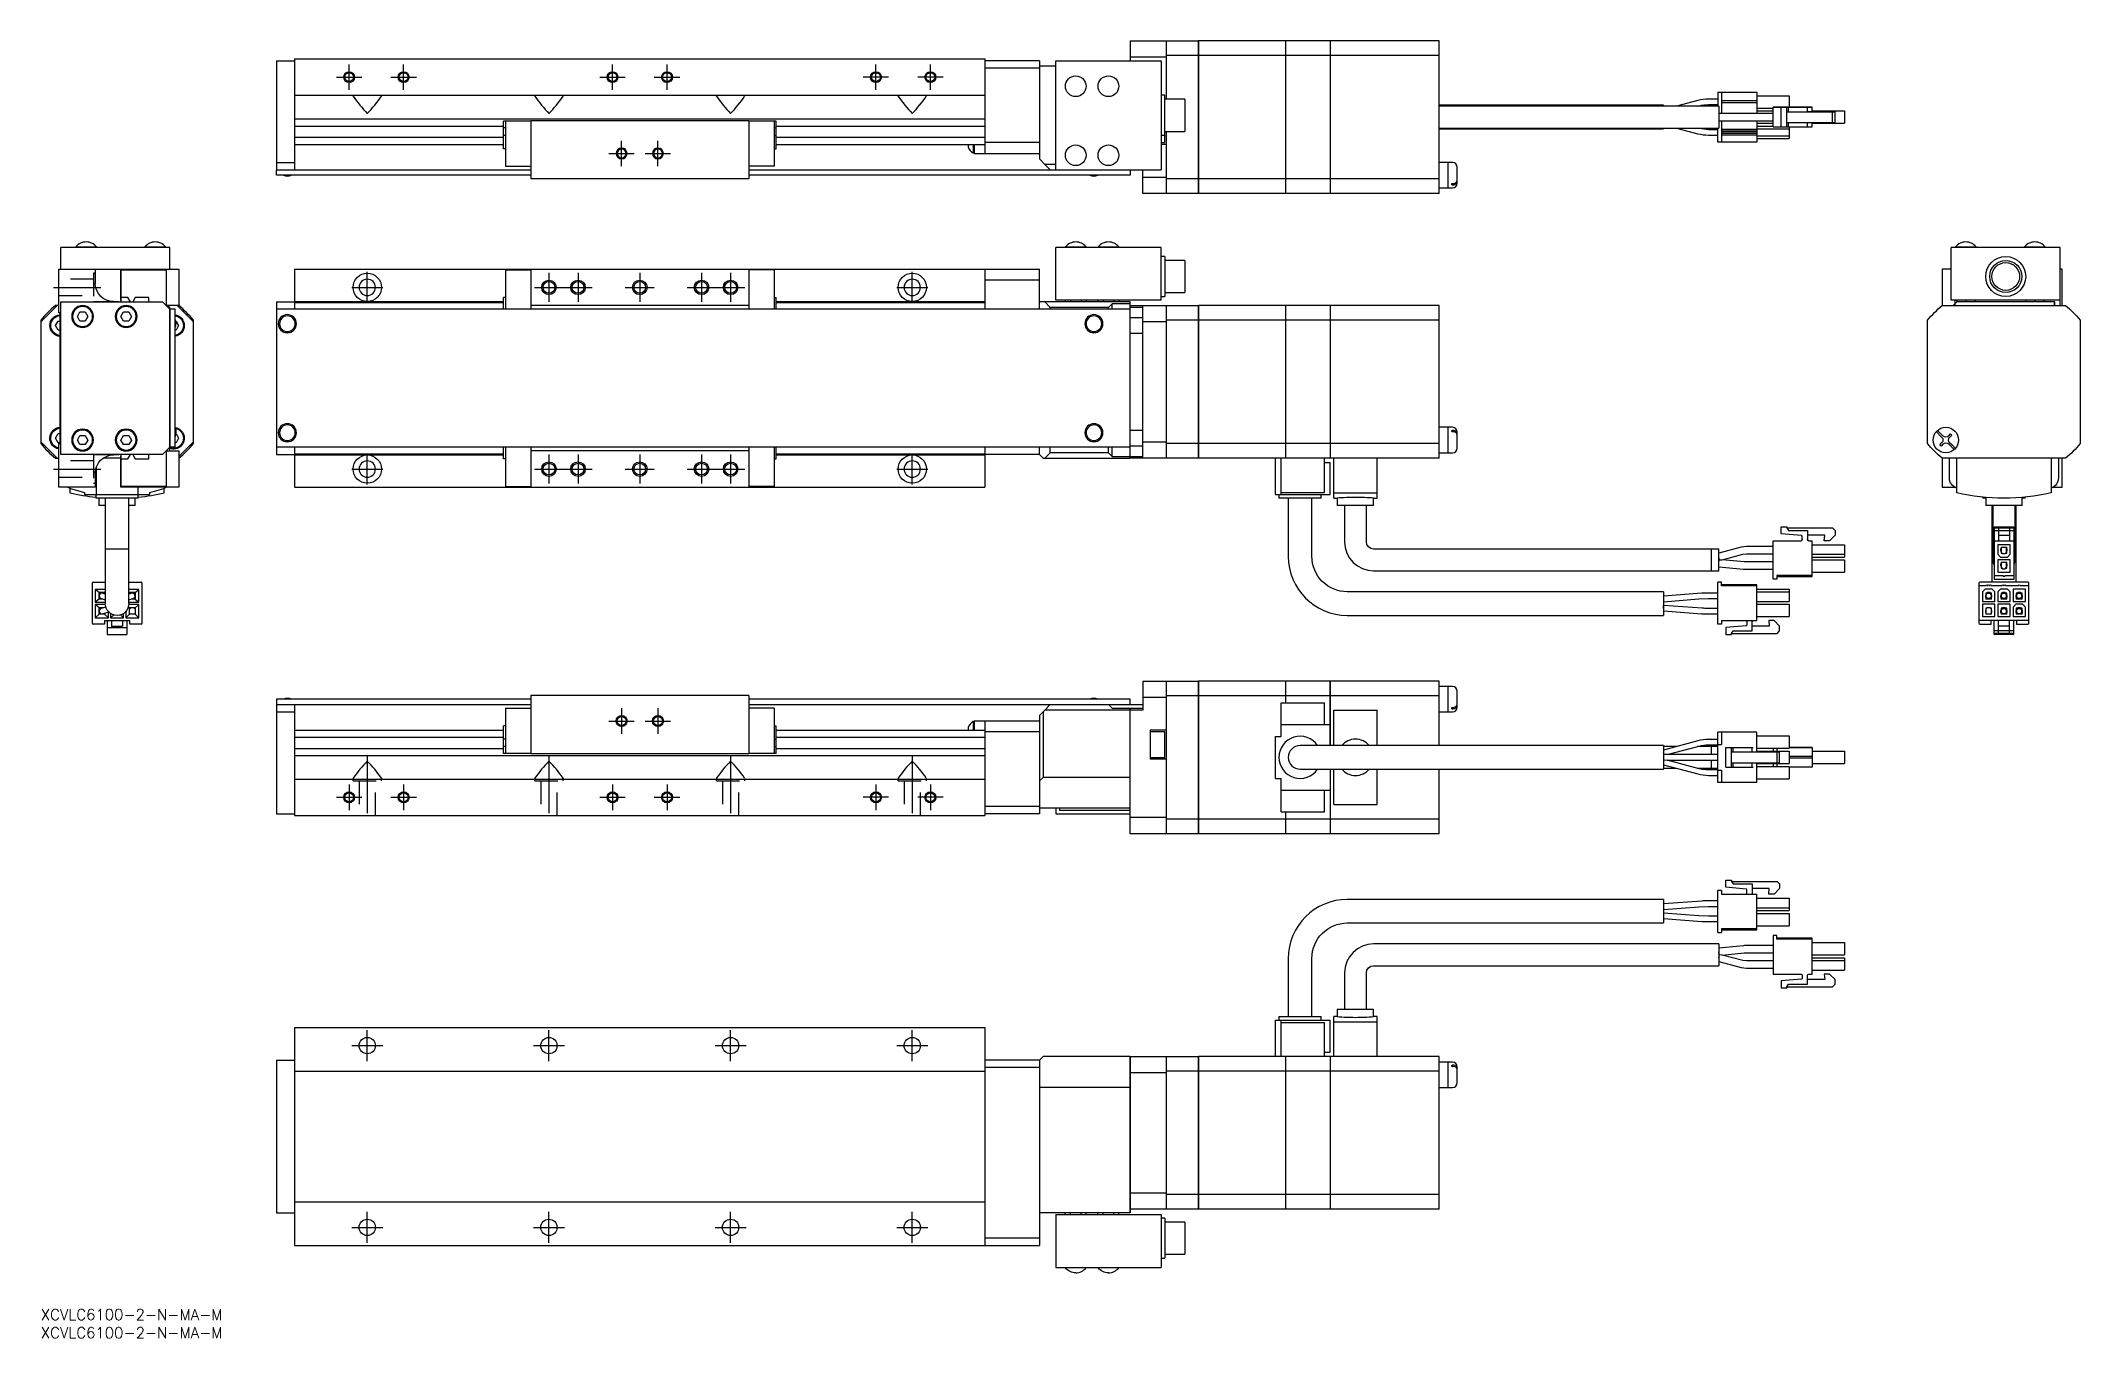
# Model space of a CAD drawing. Extents: x 0 to 561, y -8 to 349.
import ezdxf

# ---------------------------------------------------------------- set-up
doc = ezdxf.new("R2010")
doc.units = 0
doc.header["$LTSCALE"] = 0.5
doc.linetypes.add('CENTER', pattern=[50.8, 31.75, -6.35, 6.35, -6.35])
doc.linetypes.add('DASHED', pattern=[19.05, 12.7, -6.35])
for name, color, linetype in [('MSM_CENTER', 1, 'CENTER'), ('MSM_CONTINUOUS', 7, 'CONTINUOUS'), ('MSM_DASHED', 4, 'DASHED'), ('MSM_NARROW', 5, 'CONTINUOUS'), ('MSM_PART_NUMBER', 7, 'CONTINUOUS')]:
    doc.layers.add(name, color=color, linetype=linetype)
doc.styles.get("Standard").update_dxf_attribs({"font": 'txt.shx', "height": 3, "bigfont": 'bigfont.shx'})

msp = doc.modelspace()

# ---------------------------------------------------------------- texts
at = {"layer": 'MSM_PART_NUMBER'}
for p in [(0, -3), (0, -8)]:
    msp.add_text('XCVLC6100-2-N-MA-M', height=3, dxfattribs=at).set_placement(p)

# ---------------------------------------------------------------- linework, layer by layer
at = {"layer": 'MSM_CENTER'}
for p, q in [((84.87, 335.5), (84.87, 342.5)), ((99.87, 335.5), (99.87, 342.5)), ((157.37, 335.5), (157.37, 342.5)), ((172.37, 335.5), (172.37, 342.5)), ((229.87, 335.5), (229.87, 342.5)), ((244.87, 335.5), (244.87, 342.5)), ((81.37, 339), (88.37, 339)), ((96.37, 339), (103.37, 339)), ((153.87, 339), (160.87, 339)), ((168.87, 339), (175.87, 339)), ((233.37, 339), (226.37, 339)), ((248.37, 339), (241.37, 339)), ((159.87, 314.5), (159.87, 321.5)), ((169.87, 314.5), (169.87, 321.5)), ((156.37, 318), (163.37, 318)), ((166.37, 318), (173.37, 318)), ((3.5, 281.15), (16.5, 281.15)), ((85.62, 281.15), (94.12, 281.15)), ((89.87, 276.9), (89.87, 285.4)), ((135.87, 281.15), (151.87, 281.15)), ((139.87, 285.15), (139.87, 277.15)), ((147.87, 285.15), (147.87, 277.15)), ((160.87, 281.15), (168.87, 281.15)), ((164.87, 285.15), (164.87, 277.15)), ((177.87, 281.15), (193.87, 281.15)), ((181.87, 285.15), (181.87, 277.15)), ((189.87, 285.15), (189.87, 277.15)), ((235.62, 281.15), (244.12, 281.15)), ((239.87, 276.9), (239.87, 285.4)), ((3.5, 231.15), (16.5, 231.15)), ((85.62, 231.15), (94.12, 231.15)), ((89.87, 226.9), (89.87, 235.4)), ((135.87, 231.15), (151.87, 231.15)), ((139.87, 235.15), (139.87, 227.15)), ((147.87, 235.15), (147.87, 227.15)), ((160.87, 231.15), (168.87, 231.15)), ((164.87, 235.15), (164.87, 227.15)), ((177.87, 231.15), (193.87, 231.15)), ((181.87, 235.15), (181.87, 227.15)), ((189.87, 235.15), (189.87, 227.15)), ((235.62, 231.15), (244.12, 231.15)), ((239.87, 226.9), (239.87, 235.4)), ((159.87, 165.33), (159.87, 158.33)), ((169.87, 165.33), (169.87, 158.33)), ((156.37, 161.83), (163.37, 161.83)), ((166.37, 161.83), (173.37, 161.83)), ((89.87, 152.33), (89.87, 133.83)), ((139.87, 152.33), (139.87, 133.83)), ((189.87, 152.33), (189.87, 133.83)), ((239.87, 152.33), (239.87, 133.83)), ((81.37, 140.83), (88.37, 140.83)), ((84.87, 144.33), (84.87, 137.33)), ((96.37, 140.83), (103.37, 140.83)), ((99.87, 144.33), (99.87, 137.33)), ((153.87, 140.83), (160.87, 140.83)), ((157.37, 144.33), (157.37, 137.33)), ((168.87, 140.83), (175.87, 140.83)), ((172.37, 144.33), (172.37, 137.33)), ((233.37, 140.83), (226.37, 140.83)), ((229.87, 144.33), (229.87, 137.33)), ((248.37, 140.83), (241.37, 140.83)), ((244.87, 144.33), (244.87, 137.33)), ((89.87, 68.25), (89.87, 76.75)), ((139.87, 68.25), (139.87, 76.75)), ((189.87, 68.25), (189.87, 76.75)), ((239.87, 68.25), (239.87, 76.75)), ((85.62, 72.5), (94.12, 72.5)), ((135.62, 72.5), (144.12, 72.5)), ((185.62, 72.5), (194.12, 72.5)), ((235.62, 72.5), (244.12, 72.5)), ((85.62, 22.5), (94.12, 22.5)), ((89.87, 18.25), (89.87, 26.75)), ((135.62, 22.5), (144.12, 22.5)), ((139.87, 18.25), (139.87, 26.75)), ((185.62, 22.5), (194.12, 22.5)), ((189.87, 18.25), (189.87, 26.75)), ((235.62, 22.5), (244.12, 22.5)), ((239.87, 18.25), (239.87, 26.75))]:
    msp.add_line(p, q, dxfattribs=at)
at = {"layer": 'MSM_CONTINUOUS'}
for p, q in [((299.87, 349), (299.87, 343.5)), ((299.87, 349), (318.57, 349)), ((309.87, 332.93), (309.87, 349)), ((318.57, 349), (318.57, 307)), ((318.62, 348.95), (318.57, 348.95)), ((318.62, 349), (318.62, 307)), ((342.57, 349), (318.62, 349)), ((342.57, 349), (342.57, 307)), ((342.62, 348.95), (342.57, 348.95)), ((342.62, 349), (342.62, 307)), ((354.87, 349), (342.62, 349)), ((354.87, 349), (354.87, 307)), ((354.92, 348.95), (354.87, 348.95)), ((354.92, 349), (354.92, 307)), ((384.87, 349), (354.92, 349)), ((384.87, 307), (384.87, 349)), ((64.87, 343.5), (64.87, 313.5)), ((64.87, 343.5), (69.87, 343.5)), ((69.87, 344), (259.87, 344)), ((69.87, 344), (69.87, 313.5)), ((259.87, 344), (259.87, 318)), ((274.87, 343.5), (259.87, 343.5)), ((274.87, 343.5), (274.87, 316.5)), ((279.37, 343.5), (308.37, 343.5)), ((279.37, 313.5), (279.37, 343.5)), ((309.87, 344.5), (299.87, 344.5)), ((308.37, 343.5), (308.37, 313.5)), ((318.57, 344.97), (309.87, 344.97)), ((318.62, 344.72), (318.57, 344.72)), ((342.57, 344.97), (318.62, 344.97)), ((342.62, 344.72), (342.57, 344.72)), ((354.87, 344.97), (342.62, 344.97)), ((354.92, 344.72), (354.87, 344.72)), ((384.87, 344.97), (354.92, 344.97)), ((274.87, 341.5), (259.87, 341.5)), ((279.37, 342), (274.87, 342)), ((69.87, 334), (259.87, 334)), ((86.13, 334), (85.97, 333.88)), ((86, 333.75), (85.97, 333.88)), ((93.62, 334), (93.77, 333.88)), ((93.74, 333.75), (93.77, 333.88)), ((136.13, 334), (135.97, 333.88)), ((136, 333.75), (135.97, 333.88)), ((143.62, 334), (143.77, 333.88)), ((143.74, 333.75), (143.77, 333.88)), ((186.13, 334), (185.97, 333.88)), ((186, 333.75), (185.97, 333.88)), ((193.62, 334), (193.77, 333.88)), ((193.74, 333.75), (193.77, 333.88)), ((236.13, 334), (235.97, 333.88)), ((236, 333.75), (235.97, 333.88)), ((243.62, 334), (243.77, 333.88)), ((243.74, 333.75), (243.77, 333.88)), ((309.37, 334), (308.37, 334)), ((309.37, 321), (309.37, 334)), ((314.87, 332.93), (309.37, 332.93)), ((314.87, 332.93), (314.87, 324.08)), ((446.62, 331.25), (384.87, 331.25)), ((445.62, 331.25), (445.62, 331)), ((446.62, 331.25), (446.62, 331)), ((456.11, 332.58), (450.25, 331)), ((461.62, 332.95), (458.99, 332.95)), ((458.99, 331.45), (461.62, 331.45)), ((461.62, 334.9), (461.62, 331)), ((461.62, 334.9), (472.32, 334.9)), ((462.62, 334.9), (462.62, 329)), ((472.32, 332.45), (462.62, 332.45)), ((472.32, 331.95), (462.62, 331.95)), ((472.32, 334.9), (472.32, 329)), ((472.32, 333.9), (481.22, 333.9)), ((481.22, 333.9), (481.22, 330.7)), ((69.87, 327.5), (259.87, 327.5)), ((134.87, 326.9), (127.37, 326.9)), ((127.37, 319.3), (127.37, 326.9)), ((127.87, 326.9), (127.87, 314.5)), ((134.87, 327), (134.87, 311)), ((194.87, 327), (134.87, 327)), ((194.87, 327), (194.87, 311)), ((202.37, 326.9), (194.87, 326.9)), ((201.87, 326.9), (201.87, 314.5)), ((202.37, 319.3), (202.37, 326.9)), ((461.87, 331), (384.87, 331)), ((456.04, 331), (456.5, 331.13)), ((461.87, 331), (461.87, 325)), ((468.78, 329), (461.87, 329)), ((468.25, 329), (461.87, 329)), ((461.87, 327), (468.25, 327)), ((462.62, 327), (462.62, 321.1)), ((469.51, 329), (468.25, 329)), ((468.25, 327), (469.51, 327)), ((468.97, 329), (468.78, 329)), ((476.87, 329), (468.97, 329)), ((476.87, 329), (469.51, 329)), ((469.51, 327), (476.87, 327)), ((472.32, 330.5), (476.87, 330.5)), ((472.32, 329.7), (476.87, 329.7)), ((472.32, 327), (472.32, 321.1)), ((472.32, 326.3), (476.87, 326.3)), ((476.87, 330.7), (484.52, 330.7)), ((476.87, 330.7), (476.87, 330.7)), ((477.87, 330.7), (476.87, 330.7)), ((476.87, 325.3), (476.87, 330.7)), ((487.57, 330.7), (477.87, 330.7)), ((479.07, 325.3), (479.07, 330.7)), ((479.07, 330.7), (480.57, 330.7)), ((484.64, 330.7), (479.07, 330.7)), ((480.57, 325.3), (480.57, 330.7)), ((480.57, 330.7), (481.07, 330.7)), ((480.57, 329.5), (493.17, 329.5)), ((480.57, 326.5), (493.17, 326.5)), ((481.07, 329.5), (481.07, 330.7)), ((481.07, 330.7), (486.32, 330.7)), ((481.07, 325.3), (481.07, 326.5)), ((484.52, 330.7), (484.82, 330.7)), ((484.82, 330.7), (484.64, 330.7)), ((486.32, 329.5), (486.32, 330.7)), ((486.32, 330.7), (486.62, 330.7)), ((486.62, 329.5), (486.32, 329.5)), ((491.01, 329.5), (486.32, 329.5)), ((486.32, 325.3), (486.32, 326.5)), ((486.62, 330.7), (487.57, 330.7)), ((487.57, 329.5), (487.57, 330.7)), ((487.57, 330.7), (487.57, 330.7)), ((487.57, 329.7), (496.47, 329.7)), ((487.57, 329.7), (496.47, 329.7)), ((487.57, 329.7), (496.47, 329.7)), ((487.57, 325.3), (487.57, 326.5)), ((487.57, 326.3), (496.47, 326.3)), ((490.87, 329.5), (491.01, 329.5)), ((492.37, 329.5), (491.01, 329.5)), ((493.87, 329.5), (492.37, 329.5)), ((493.17, 326.5), (493.17, 329.5)), ((493.17, 329.5), (493.87, 329.5)), ((493.17, 326.5), (493.87, 326.5)), ((493.87, 326.5), (493.87, 329.5)), ((496.47, 329.7), (496.47, 326.3)), ((69.87, 325.54), (127.37, 325.54)), ((69.87, 322.47), (127.37, 322.47)), ((69.87, 320.5), (127.37, 320.5)), ((127.87, 325.03), (127.37, 325.03)), ((127.87, 322.98), (127.37, 322.98)), ((201.87, 325.03), (202.37, 325.03)), ((201.87, 322.98), (202.37, 322.98)), ((202.37, 325.54), (259.87, 325.54)), ((202.37, 322.47), (259.87, 322.47)), ((202.37, 320.5), (259.87, 320.5)), ((255.22, 320.5), (255.22, 319.79)), ((256.67, 320.5), (256.67, 318.14)), ((256.87, 320.5), (256.87, 318)), ((274.87, 321), (259.87, 321)), ((308.37, 323), (309.37, 323)), ((308.37, 321), (309.37, 321)), ((309.87, 320.5), (308.37, 320.5)), ((309.37, 324.08), (314.87, 324.08)), ((309.87, 307), (309.87, 324.08)), ((384.87, 325), (461.87, 325)), ((384.87, 324.75), (446.62, 324.75)), ((445.62, 325), (445.62, 324.75)), ((446.62, 325), (446.62, 324.75)), ((450.25, 325), (456.11, 323.43)), ((456.5, 324.88), (456.04, 325)), ((461.62, 324.55), (459, 324.55)), ((459, 323.05), (461.62, 323.05)), ((461.62, 321.1), (461.62, 325)), ((472.32, 321.1), (461.62, 321.1)), ((472.32, 324.6), (462.62, 324.6)), ((472.32, 324.1), (462.62, 324.1)), ((472.32, 324.05), (462.62, 324.05)), ((472.32, 323.55), (462.62, 323.55)), ((472.32, 323.5), (462.62, 323.5)), ((472.32, 323), (462.62, 323)), ((472.32, 325.5), (476.87, 325.5)), ((472.32, 324.75), (481.22, 324.75)), ((472.32, 322.85), (481.22, 322.85)), ((472.32, 322.1), (481.22, 322.1)), ((476.87, 325.3), (479.07, 325.3)), ((479.07, 325.3), (480.57, 325.3)), ((480.57, 325.3), (481.07, 325.3)), ((481.07, 325.3), (486.32, 325.3)), ((481.22, 325.3), (481.22, 322.1)), ((486.32, 325.3), (486.62, 325.3)), ((486.62, 325.3), (487.57, 325.3)), ((64.87, 315.5), (69.87, 315.5)), ((127.87, 319.3), (127.37, 319.3)), ((127.87, 314.5), (134.87, 314.5)), ((201.87, 314.5), (194.87, 314.5)), ((201.87, 319.3), (202.37, 319.3)), ((256.67, 318.14), (256.87, 318.14)), ((256.87, 318), (274.87, 318)), ((276.37, 315), (274.87, 316.5)), ((279.37, 315), (276.37, 315)), ((277.87, 313.5), (276.37, 315)), ((387.37, 315.5), (384.87, 315.5)), ((387.37, 308.5), (387.37, 315.5)), ((387.42, 315.45), (387.37, 315.45)), ((387.42, 308.5), (387.42, 315.5)), ((388.57, 315.5), (387.42, 315.5)), ((64.87, 313.5), (134.87, 313.5)), ((64.87, 313.4), (64.97, 313.5)), ((64.87, 312), (64.87, 313.4)), ((134.87, 312), (64.87, 312)), ((194.87, 311), (134.87, 311)), ((194.87, 313.5), (308.37, 313.5)), ((299.87, 312), (194.87, 312)), ((299.77, 313.5), (299.87, 313.4)), ((299.87, 313.4), (299.87, 312)), ((303.37, 307), (303.37, 313.5)), ((303.37, 311.5), (309.87, 311.5)), ((318.57, 311.03), (309.87, 311.03)), ((318.62, 311.29), (318.57, 311.29)), ((342.57, 311.03), (318.62, 311.03)), ((342.62, 311.29), (342.57, 311.29)), ((354.87, 311.03), (342.62, 311.03)), ((354.92, 311.29), (354.87, 311.29)), ((384.87, 311.03), (354.92, 311.03)), ((388.37, 309.71), (388.57, 309.71)), ((388.37, 309.36), (388.37, 309.71)), ((388.37, 309.36), (388.57, 309.36)), ((389.87, 309.8), (389.87, 314.2)), ((318.57, 307), (303.37, 307)), ((318.62, 307.05), (318.57, 307.05)), ((342.57, 307), (318.62, 307)), ((342.62, 307.05), (342.57, 307.05)), ((354.87, 307), (342.62, 307)), ((354.92, 307.05), (354.87, 307.05)), ((384.87, 307), (354.92, 307)), ((384.87, 308.5), (387.37, 308.5)), ((387.37, 308.55), (387.42, 308.55)), ((387.42, 308.5), (388.57, 308.5)), ((5.5, 286.15), (5.5, 292.15)), ((35.5, 292.15), (5.5, 292.15)), ((9.65, 292.31), (15.35, 292.31)), ((9.65, 292.31), (9.65, 292.15)), ((15.35, 292.15), (15.35, 292.31)), ((28.65, 292.31), (34.35, 292.31)), ((28.65, 292.31), (28.65, 292.15)), ((34.35, 292.15), (34.35, 292.31)), ((35.5, 286.15), (35.5, 292.15)), ((308.37, 292.15), (279.37, 292.15)), ((279.37, 277.65), (279.37, 292.15)), ((282.02, 292.31), (287.72, 292.31)), ((282.02, 292.31), (282.02, 292.15)), ((287.72, 292.15), (287.72, 292.31)), ((291.02, 292.31), (296.72, 292.31)), ((291.02, 292.31), (291.02, 292.15)), ((296.72, 292.15), (296.72, 292.31)), ((308.37, 277.65), (308.37, 292.15)), ((525.85, 277.65), (525.85, 292.15)), ((555.85, 292.15), (525.85, 292.15)), ((527, 292.31), (532.7, 292.31)), ((527, 292.31), (527, 292.15)), ((532.7, 292.15), (532.7, 292.31)), ((546, 292.31), (551.7, 292.31)), ((546, 292.31), (546, 292.15)), ((551.7, 292.15), (551.7, 292.31)), ((555.85, 276.15), (555.85, 292.15)), ((309.37, 289.65), (308.37, 289.65)), ((309.37, 289.65), (309.37, 278.65)), ((314.87, 288.58), (309.37, 288.58)), ((314.87, 288.58), (314.87, 279.73)), ((5, 274.15), (5, 286.15)), ((5, 286.15), (38, 286.15)), ((15, 286.15), (15, 282.25)), ((22, 277.55), (22, 286.15)), ((22.1, 277.15), (22.1, 285.95)), ((22.1, 285.95), (34.5, 285.95)), ((34.5, 285.95), (34.5, 276.15)), ((38, 286.15), (38, 276.15)), ((69.87, 286.15), (69.87, 275.15)), ((69.87, 286.15), (274.87, 286.15)), ((127.87, 285.95), (134.87, 285.95)), ((127.87, 285.95), (127.87, 275.15)), ((134.87, 286.15), (134.87, 275.15)), ((194.87, 286.15), (194.87, 275.15)), ((201.87, 285.95), (194.87, 285.95)), ((201.87, 285.95), (201.87, 275.15)), ((259.87, 286.15), (259.87, 275.15)), ((274.87, 283.15), (259.87, 283.15)), ((274.87, 275.15), (274.87, 286.15)), ((523.35, 286.15), (523.35, 276.15)), ((525.85, 286.15), (523.35, 286.15)), ((556.35, 286.15), (555.85, 286.15)), ((556.35, 276.15), (556.35, 286.15)), ((4.5, 276.15), (0, 271.65)), ((5, 276.15), (4.03, 276.15)), ((5.5, 277.15), (33.5, 277.15)), ((5.5, 235.15), (5.5, 277.15)), ((20, 277.25), (21.5, 277.25)), ((21.5, 277.25), (21.5, 277.15)), ((22.1, 277.55), (22, 277.55)), ((23.97, 278.35), (22.1, 278.35)), ((24.66, 277.16), (23.97, 278.35)), ((26.02, 278.35), (25.34, 277.16)), ((29.7, 278.35), (26.02, 278.35)), ((29.7, 277.15), (29.7, 278.35)), ((33.5, 277.15), (35.5, 275.15)), ((38, 276.15), (34.7, 276.15)), ((34.7, 276.15), (34.7, 275.95)), ((35.5, 275.65), (35, 276.15)), ((35.5, 236.15), (35.5, 275.65)), ((37, 275.15), (35.5, 275.15)), ((35.6, 237.15), (35.6, 275.15)), ((37, 237.15), (37, 275.15)), ((42, 271.65), (37.5, 276.15)), ((64.87, 277.15), (69.87, 277.15)), ((64.87, 277.15), (64.87, 235.15)), ((299.87, 275.15), (64.87, 275.15)), ((69.87, 277.25), (127.37, 277.25)), ((69.87, 276.95), (127.37, 276.95)), ((127.87, 278.35), (127.37, 278.35)), ((127.37, 275.15), (127.37, 278.35)), ((194.87, 276.15), (134.87, 276.15)), ((201.87, 278.35), (202.37, 278.35)), ((202.37, 275.15), (202.37, 278.35)), ((202.37, 277.25), (259.87, 277.25)), ((202.37, 276.95), (259.87, 276.95)), ((299.87, 277.15), (274.87, 277.15)), ((277.87, 275.65), (276.37, 277.15)), ((293.87, 275.65), (277.87, 275.65)), ((277.87, 275.15), (277.87, 275.65)), ((308.37, 277.65), (279.37, 277.65)), ((281.99, 277.65), (281.99, 277.15)), ((283.43, 277.65), (283.43, 277.15)), ((286.32, 277.65), (286.32, 277.15)), ((287.76, 277.65), (287.76, 277.15)), ((290.99, 277.65), (290.99, 277.15)), ((292.43, 277.65), (292.43, 277.15)), ((294.87, 276.65), (293.87, 275.65)), ((293.87, 275.15), (293.87, 275.65)), ((299.87, 276.65), (294.87, 276.65)), ((294.87, 275.15), (294.87, 276.65)), ((295.32, 277.65), (295.32, 277.15)), ((296.76, 277.65), (296.76, 277.15)), ((299.87, 234.15), (299.87, 277.15)), ((299.87, 276.15), (318.57, 276.15)), ((303.37, 275.65), (299.87, 275.65)), ((303.37, 234.15), (303.37, 276.15)), ((308.37, 278.65), (309.37, 278.65)), ((309.37, 279.73), (314.87, 279.73)), ((309.87, 234.15), (309.87, 276.15)), ((318.57, 276.15), (318.57, 234.15)), ((318.62, 276.1), (318.57, 276.1)), ((318.62, 276.15), (318.62, 234.15)), ((342.57, 276.15), (318.62, 276.15)), ((342.57, 276.15), (342.57, 234.15)), ((342.62, 276.1), (342.57, 276.1)), ((342.62, 276.15), (342.62, 234.15)), ((354.87, 276.15), (342.62, 276.15)), ((354.87, 276.15), (354.87, 234.15)), ((354.92, 276.1), (354.87, 276.1)), ((354.92, 276.15), (354.92, 234.15)), ((384.87, 276.15), (354.92, 276.15)), ((384.87, 234.15), (384.87, 276.15)), ((523.38, 276.15), (557.32, 276.15)), ((555.85, 277.65), (525.85, 277.65)), ((527.35, 277.15), (526.35, 276.15)), ((526.85, 277.65), (526.85, 276.15)), ((527.35, 277.65), (527.35, 277.15)), ((554.35, 277.15), (527.35, 277.15)), ((529.85, 277.65), (529.85, 277.15)), ((532.35, 277.65), (532.35, 277.15)), ((546.35, 277.65), (546.35, 277.15)), ((548.85, 277.65), (548.85, 277.15)), ((551.35, 277.65), (551.35, 277.15)), ((554.25, 276.15), (554.25, 277.15)), ((554.35, 276.15), (554.35, 277.15)), ((0, 272.12), (0, 238.18)), ((4.06, 270.65), (4.78, 271.9)), ((4.78, 269.4), (4.06, 270.65)), ((4.78, 271.9), (5.3, 271.9)), ((5.3, 274.15), (5, 274.15)), ((5.3, 238.15), (5.3, 274.15)), ((10.06, 273.15), (10.78, 274.4)), ((10.78, 271.9), (10.06, 273.15)), ((10.78, 274.4), (12.22, 274.4)), ((12.22, 271.9), (10.78, 271.9)), ((12.22, 274.4), (12.94, 273.15)), ((12.94, 273.15), (12.22, 271.9)), ((22.06, 273.15), (22.78, 274.4)), ((22.78, 271.9), (22.06, 273.15)), ((22.78, 274.4), (24.22, 274.4)), ((24.22, 271.9), (22.78, 271.9)), ((24.22, 274.4), (24.94, 273.15)), ((24.94, 273.15), (24.22, 271.9)), ((37.11, 271.9), (37.22, 271.9)), ((37.22, 271.9), (37.94, 270.65)), ((37.94, 270.65), (37.22, 269.4)), ((42, 238.18), (42, 272.12)), ((299.87, 272.89), (303.37, 272.89)), ((309.87, 271.65), (303.37, 271.65)), ((318.57, 272.12), (309.87, 272.12)), ((318.62, 271.87), (318.57, 271.87)), ((342.57, 272.12), (318.62, 272.12)), ((342.62, 271.87), (342.57, 271.87)), ((354.87, 272.12), (342.62, 272.12)), ((354.92, 271.87), (354.87, 271.87)), ((384.87, 272.12), (354.92, 272.12)), ((519.35, 238.18), (519.35, 272.12)), ((561.35, 272.12), (561.35, 238.18)), ((5.3, 269.4), (4.78, 269.4)), ((37.22, 269.4), (37, 269.4)), ((303.37, 268.42), (299.87, 268.42)), ((299.87, 241.89), (303.37, 241.89)), ((387.37, 242.65), (384.87, 242.65)), ((387.37, 235.65), (387.37, 242.65)), ((387.42, 242.6), (387.37, 242.6)), ((387.42, 235.65), (387.42, 242.65)), ((388.57, 242.65), (387.42, 242.65)), ((388.37, 241.8), (388.57, 241.8)), ((388.37, 241.45), (388.37, 241.8)), ((388.37, 241.45), (388.57, 241.45)), ((523.29, 239.86), (521.7, 241.45)), ((522.06, 241.8), (523.64, 240.21)), ((0, 238.65), (4.5, 234.15)), ((4.06, 239.65), (4.78, 240.9)), ((4.78, 238.4), (4.06, 239.65)), ((4.78, 240.9), (5.3, 240.9)), ((5.3, 238.4), (4.78, 238.4)), ((5, 238.15), (5.3, 238.15)), ((5, 226.15), (5, 238.15)), ((10.06, 239.15), (10.78, 240.4)), ((10.78, 237.9), (10.06, 239.15)), ((10.78, 240.4), (12.22, 240.4)), ((12.22, 237.9), (10.78, 237.9)), ((12.22, 240.4), (12.94, 239.15)), ((12.94, 239.15), (12.22, 237.9)), ((22.06, 239.15), (22.78, 240.4)), ((22.78, 237.9), (22.06, 239.15)), ((22.78, 240.4), (24.22, 240.4)), ((24.22, 237.9), (22.78, 237.9)), ((24.22, 240.4), (24.94, 239.15)), ((24.94, 239.15), (24.22, 237.9)), ((35.5, 237.15), (33.5, 235.15)), ((34.5, 236.15), (34.5, 226.35)), ((34.7, 236.35), (34.7, 236.15)), ((34.7, 236.15), (38, 236.15)), ((37, 237.15), (35.5, 237.15)), ((37.22, 238.4), (37, 238.4)), ((37.19, 240.9), (37.22, 240.9)), ((37.22, 240.9), (37.94, 239.65)), ((37.94, 239.65), (37.22, 238.4)), ((38, 234.65), (42, 238.65)), ((38, 236.15), (38, 226.15)), ((299.87, 237.15), (64.87, 237.15)), ((69.87, 237.15), (69.87, 226.15)), ((127.37, 233.95), (127.37, 237.15)), ((127.87, 237.15), (127.87, 226.35)), ((134.87, 237.15), (134.87, 226.15)), ((194.87, 236.15), (134.87, 236.15)), ((194.87, 237.15), (194.87, 226.15)), ((201.87, 237.15), (201.87, 226.35)), ((202.37, 233.95), (202.37, 237.15)), ((259.87, 237.15), (259.87, 226.15)), ((274.87, 235.15), (274.87, 237.15)), ((277.87, 235.65), (277.87, 237.15)), ((293.87, 235.65), (293.87, 237.15)), ((294.87, 234.65), (294.87, 237.15)), ((303.37, 237.42), (299.87, 237.42)), ((303.37, 238.65), (309.87, 238.65)), ((318.57, 238.18), (309.87, 238.18)), ((318.62, 238.44), (318.57, 238.44)), ((342.57, 238.18), (318.62, 238.18)), ((342.62, 238.44), (342.57, 238.44)), ((354.87, 238.18), (342.62, 238.18)), ((354.92, 238.44), (354.87, 238.44)), ((384.87, 238.18), (354.92, 238.18)), ((389.87, 236.95), (389.87, 241.35)), ((522.69, 237.85), (523.29, 238.45)), ((523.04, 237.49), (522.69, 237.85)), ((523.64, 238.09), (523.04, 237.49)), ((525.05, 240.21), (525.66, 240.82)), ((525.72, 237.43), (525.05, 238.09)), ((526.01, 240.46), (525.41, 239.86)), ((525.41, 238.45), (526.07, 237.79)), ((525.66, 240.82), (526.01, 240.46)), ((526.64, 236.51), (525.72, 237.43)), ((526.07, 237.79), (526.99, 236.86)), ((4.03, 234.15), (5, 234.15)), ((33.5, 235.15), (5.5, 235.15)), ((15.22, 231.5), (15.22, 224.15)), ((22, 234.15), (17.14, 234.15)), ((17.14, 234.15), (17.14, 234.15)), ((21.5, 235.05), (20, 235.05)), ((21.5, 235.15), (21.5, 235.05)), ((22, 234.75), (22.1, 234.75)), ((22, 226.15), (22, 234.75)), ((22.1, 226.35), (22.1, 235.15)), ((22.1, 233.95), (23.97, 233.95)), ((23.97, 233.95), (24.66, 235.15)), ((25.34, 235.15), (26.02, 233.95)), ((26.02, 233.95), (29.7, 233.95)), ((29.7, 233.95), (29.7, 235.15)), ((64.87, 235.15), (69.87, 235.15)), ((69.87, 235.35), (127.37, 235.35)), ((69.87, 235.05), (127.37, 235.05)), ((127.87, 233.95), (127.37, 233.95)), ((201.87, 233.95), (202.37, 233.95)), ((202.37, 235.35), (259.87, 235.35)), ((202.37, 235.05), (259.87, 235.05)), ((274.87, 235.15), (259.87, 235.15)), ((274.87, 235.15), (275.87, 234.15)), ((275.87, 234.15), (299.77, 234.15)), ((276.37, 234.15), (277.87, 235.65)), ((293.87, 235.65), (277.87, 235.65)), ((293.87, 235.65), (294.87, 234.65)), ((294.87, 234.65), (299.78, 234.65)), ((299.87, 234.25), (299.77, 234.15)), ((299.87, 234.78), (299.78, 234.65)), ((299.78, 234.16), (299.78, 234.65)), ((299.87, 234.65), (303.37, 234.65)), ((318.57, 234.15), (299.87, 234.15)), ((318.62, 234.2), (318.57, 234.2)), ((354.87, 234.15), (318.62, 234.15)), ((339.87, 224.15), (339.87, 234.15)), ((341.37, 224.15), (341.37, 234.15)), ((342.62, 234.2), (342.57, 234.2)), ((353.37, 224.75), (353.37, 234.15)), ((353.37, 232.95), (354.87, 232.95)), ((354.92, 234.2), (354.87, 234.2)), ((354.87, 224.15), (354.87, 232.95)), ((384.87, 234.15), (354.92, 234.15)), ((355.87, 223.16), (355.87, 234.15)), ((367.87, 223.16), (367.87, 234.15)), ((384.87, 235.65), (387.37, 235.65)), ((387.37, 235.7), (387.42, 235.7)), ((387.42, 235.65), (388.57, 235.65)), ((523.35, 234.18), (523.35, 226.15)), ((557.32, 234.15), (523.38, 234.15)), ((525.35, 228.73), (525.35, 234.15)), ((527.35, 224.58), (527.35, 234.15)), ((553.35, 234.15), (553.35, 224.58)), ((555.35, 234.15), (555.35, 228.73)), ((556.35, 226.15), (556.35, 234.15)), ((15, 226.15), (5, 226.15)), ((8, 225.91), (8, 224.58)), ((8.17, 225.85), (12, 224.75)), ((12, 224.75), (12, 224.15)), ((15, 230.05), (15, 226.15)), ((38, 226.15), (22, 226.15)), ((34.5, 226.35), (22.1, 226.35)), ((26.78, 224.15), (26.78, 226.15)), ((30, 224.75), (33.83, 225.85)), ((30, 224.15), (30, 224.75)), ((34, 224.58), (34, 225.91)), ((69.87, 226.15), (259.87, 226.15)), ((127.87, 226.35), (134.87, 226.35)), ((201.87, 226.35), (194.87, 226.35)), ((341.37, 224.75), (353.37, 224.75)), ((355.87, 224.58), (367.87, 224.58)), ((523.35, 226.15), (526.82, 226.15)), ((553.88, 226.15), (556.35, 226.15)), ((12, 224.15), (30, 224.15)), ((15.18, 224.15), (15.18, 223.15)), ((26.82, 223.15), (15.18, 223.15)), ((16, 223.15), (16, 221.15)), ((17.75, 221.15), (16, 221.15)), ((17.75, 223.15), (17.75, 194.15)), ((24.25, 194.15), (24.25, 223.15)), ((26, 221.15), (24.25, 221.15)), ((26, 221.15), (26, 223.15)), ((26.82, 223.15), (26.82, 224.15)), ((339.87, 224.15), (354.87, 224.15)), ((340.8, 224.15), (340.8, 223.15)), ((352.44, 223.15), (340.8, 223.15)), ((343.37, 223.15), (343.37, 207.15)), ((349.87, 207.15), (349.87, 223.15)), ((352.44, 223.15), (352.44, 224.15)), ((355.87, 223.16), (356.87, 223.16)), ((356.87, 223.16), (356.87, 221.15)), ((366.87, 221.15), (356.87, 221.15)), ((358.87, 221.15), (358.87, 211.15)), ((364.87, 211.15), (364.87, 221.15)), ((366.87, 223.16), (367.87, 223.16)), ((366.87, 221.15), (366.87, 223.16)), ((534.53, 223.44), (534.53, 223.15)), ((535.35, 223.15), (534.53, 223.15)), ((535.35, 223.37), (535.35, 221.15)), ((545.35, 221.15), (535.35, 221.15)), ((537.1, 200.05), (537.1, 221.15)), ((537.35, 206.15), (537.35, 221.15)), ((543.35, 221.15), (543.35, 206.15)), ((543.6, 221.15), (543.6, 200.05)), ((545.35, 221.15), (545.35, 223.37)), ((546.17, 223.15), (545.35, 223.15)), ((546.17, 223.15), (546.17, 223.44)), ((479.07, 213.34), (479.07, 215.25)), ((479.07, 215.25), (480.57, 215.25)), ((479.07, 215.25), (480.57, 215.25)), ((484.64, 212.85), (479.07, 213.34)), ((480.57, 215.25), (480.57, 214.95)), ((480.57, 214.95), (481.07, 214.25)), ((480.57, 214.95), (493.17, 214.95)), ((480.57, 214.95), (493.17, 214.95)), ((481.07, 214.25), (486.32, 214.25)), ((486.32, 214.25), (486.32, 211.75)), ((493.17, 214.95), (493.87, 214.25)), ((493.17, 214.95), (493.87, 214.25)), ((493.87, 214.25), (493.87, 212.95)), ((537.65, 215.25), (537.65, 200.85)), ((537.65, 215.25), (543.05, 215.25)), ((537.65, 214.95), (543.05, 214.95)), ((537.65, 214.25), (543.05, 214.25)), ((538.85, 214.95), (538.85, 211.45)), ((541.85, 214.95), (541.85, 211.45)), ((543.05, 215.25), (543.05, 200.85)), ((24.25, 209.15), (17.75, 209.15)), ((461.87, 209.15), (366.87, 209.15)), ((459.87, 203.15), (459.87, 209.15)), ((468, 209.63), (461.87, 208.04)), ((461.87, 203.15), (461.87, 209.15)), ((462.82, 206.22), (468.51, 207.7)), ((469.51, 209.83), (468, 209.63)), ((468.51, 207.7), (469.51, 207.83)), ((476.87, 209.83), (469.51, 209.83)), ((469.51, 207.83), (476.87, 207.83)), ((476.87, 211.45), (484.52, 211.45)), ((476.87, 200.85), (476.87, 211.45)), ((476.87, 211.45), (484.52, 211.45)), ((484.53, 211.45), (484.52, 211.45)), ((484.82, 211.75), (484.82, 212.65)), ((491.01, 212.95), (486.32, 212.95)), ((486.62, 211.45), (487.57, 211.45)), ((486.62, 211.45), (487.57, 211.45)), ((486.62, 211.45), (486.62, 211.45)), ((487.57, 201.6), (487.57, 211.45)), ((487.57, 210.35), (496.47, 210.35)), ((487.57, 210.35), (496.47, 210.35)), ((487.57, 207.7), (496.47, 207.7)), ((490.87, 211.45), (491.01, 212.95)), ((490.87, 211.45), (491.01, 212.95)), ((492.37, 211.45), (490.87, 211.45)), ((493.87, 212.95), (492.37, 211.45)), ((496.47, 210.35), (496.47, 206.95)), ((537.35, 209.15), (537.1, 209.15)), ((537.65, 211.15), (537.35, 211.15)), ((537.65, 211.45), (543.05, 211.45)), ((538.65, 210.35), (538.65, 207.7)), ((542.05, 210.35), (538.65, 210.35)), ((538.65, 207.7), (539.4, 206.95)), ((538.85, 212.95), (541.85, 212.95)), ((539.45, 209.2), (539.45, 208.7)), ((539.6, 209.2), (539.45, 209.2)), ((539.45, 208.7), (539.6, 208.7)), ((539.55, 209.7), (541.15, 209.7)), ((539.55, 209.7), (539.55, 209.2)), ((539.55, 208.7), (539.55, 208.05)), ((539.55, 208.05), (539.87, 208.05)), ((539.6, 209.7), (539.6, 208.33)), ((539.6, 208.33), (539.97, 207.95)), ((539.97, 207.95), (540.72, 207.95)), ((540.72, 207.95), (541.1, 208.33)), ((540.82, 208.05), (541.15, 208.05)), ((541.1, 208.33), (541.1, 209.7)), ((541.1, 209.2), (541.25, 209.2)), ((541.1, 208.7), (541.25, 208.7)), ((541.15, 209.2), (541.15, 209.7)), ((541.15, 208.05), (541.15, 208.7)), ((541.25, 208.7), (541.25, 209.2)), ((541.3, 206.95), (542.05, 207.7)), ((542.05, 207.7), (542.05, 210.35)), ((543.35, 211.15), (543.05, 211.15)), ((543.6, 209.15), (543.35, 209.15)), ((366.87, 203.15), (461.87, 203.15)), ((462.09, 206.16), (461.87, 207)), ((462.09, 206.16), (461.87, 207)), ((461.87, 205.3), (461.97, 206.3)), ((461.87, 204.3), (468.68, 203.64)), ((462.06, 206.29), (461.97, 206.3)), ((462.09, 206.16), (462.82, 206.22)), ((468.87, 205.63), (462.82, 206.22)), ((468.68, 203.64), (468.97, 203.63)), ((468.97, 205.63), (468.87, 205.63)), ((476.87, 205.63), (468.97, 205.63)), ((468.97, 203.63), (476.87, 203.63)), ((487.57, 206.95), (496.47, 206.95)), ((487.57, 206.15), (496.47, 206.15)), ((487.57, 206.15), (496.47, 206.15)), ((487.57, 202.75), (496.47, 202.75)), ((496.47, 206.15), (496.47, 202.75)), ((542.05, 206.15), (538.65, 206.15)), ((538.65, 206.15), (538.65, 202.75)), ((538.65, 202.75), (542.05, 202.75)), ((539.4, 206.95), (541.3, 206.95)), ((539.6, 205), (539.45, 205)), ((539.45, 205), (539.45, 204.5)), ((539.45, 204.5), (539.6, 204.5)), ((539.55, 205.5), (539.55, 205)), ((539.55, 205.5), (541.15, 205.5)), ((539.55, 204.5), (539.55, 203.85)), ((539.55, 203.85), (539.87, 203.85)), ((539.6, 205.5), (539.6, 204.13)), ((539.6, 204.13), (539.97, 203.75)), ((539.97, 203.75), (540.72, 203.75)), ((540.72, 203.75), (541.1, 204.13)), ((540.82, 203.85), (541.15, 203.85)), ((541.1, 204.13), (541.1, 205.5)), ((541.1, 205), (541.25, 205)), ((541.1, 204.5), (541.25, 204.5)), ((541.15, 205), (541.15, 205.5)), ((541.15, 203.85), (541.15, 204.5)), ((541.25, 204.5), (541.25, 205)), ((542.05, 202.75), (542.05, 206.15)), ((14.1, 199.75), (14.1, 188.75)), ((14.4, 200.05), (17.75, 200.05)), ((17.75, 198.05), (15, 198.05)), ((15, 198.05), (15, 194.5)), ((16.05, 197.15), (15, 198.05)), ((16.05, 196.78), (16.42, 197.15)), ((16.05, 195.4), (16.05, 197.15)), ((17.55, 197.15), (16.05, 197.15)), ((17.75, 196.78), (17.01, 197)), ((17.17, 197.15), (17.46, 196.86)), ((17.55, 197.15), (17.75, 197.33)), ((17.55, 196.84), (17.55, 197.15)), ((24.25, 200.05), (27.6, 200.05)), ((27, 198.05), (24.25, 198.05)), ((24.45, 197.15), (24.25, 197.33)), ((24.99, 197), (24.25, 196.78)), ((24.45, 197.15), (24.45, 196.84)), ((25.95, 197.15), (24.45, 197.15)), ((24.54, 196.86), (24.82, 197.15)), ((25.57, 197.15), (25.95, 196.78)), ((25.95, 197.15), (27, 198.05)), ((25.95, 197.15), (25.95, 195.4)), ((27, 194.5), (27, 198.05)), ((27.9, 188.75), (27.9, 199.75)), ((446.62, 197.4), (359.62, 197.4)), ((446.62, 197.4), (446.62, 190.9)), ((457.17, 196.99), (446.62, 196.16)), ((461.62, 197.03), (458.02, 197.03)), ((461.62, 188.45), (461.62, 200.05)), ((462.62, 200.05), (461.62, 200.05)), ((462.62, 199.05), (462.62, 200.05)), ((472.32, 199.3), (462.62, 199.3)), ((472.32, 199.05), (462.62, 199.05)), ((472.32, 189.45), (472.32, 199.3)), ((472.32, 198.15), (481.22, 198.15)), ((472.32, 197.4), (481.22, 197.4)), ((477.87, 200.85), (476.87, 200.85)), ((487.57, 201.85), (477.87, 201.85)), ((477.87, 201.85), (477.87, 200.85)), ((477.87, 201.6), (487.57, 201.6)), ((481.22, 198.15), (481.22, 194.75)), ((533.45, 199.75), (533.45, 188.75)), ((535.35, 199.05), (533.45, 199.05)), ((546.95, 200.05), (533.75, 200.05)), ((535.2, 198.15), (534.45, 197.4)), ((534.45, 197.4), (534.45, 194.75)), ((537.1, 198.15), (535.2, 198.15)), ((535.35, 197.05), (535.35, 196.4)), ((535.67, 197.05), (535.35, 197.05)), ((535.67, 197.05), (535.4, 196.78)), ((535.4, 196.78), (535.4, 195.4)), ((535.77, 197.15), (535.67, 197.05)), ((536.52, 197.15), (535.77, 197.15)), ((535.9, 199.05), (535.85, 199.05)), ((536.36, 197), (536.81, 196.86)), ((536.45, 199.05), (536.4, 199.05)), ((536.9, 196.78), (536.52, 197.15)), ((536.95, 197.05), (536.62, 197.05)), ((536.9, 195.4), (536.9, 196.78)), ((539.82, 199.05), (536.95, 199.05)), ((536.95, 196.4), (536.95, 197.05)), ((537.85, 197.4), (537.1, 198.15)), ((537.65, 201.85), (540.1, 201.85)), ((537.65, 200.85), (543.05, 200.85)), ((537.85, 194.75), (537.85, 197.4)), ((539.4, 198.15), (538.65, 197.4)), ((538.65, 197.4), (538.65, 194.75)), ((541.3, 198.15), (539.4, 198.15)), ((539.87, 197.05), (539.55, 197.05)), ((539.55, 197.05), (539.55, 196.4)), ((539.97, 197.15), (539.6, 196.78)), ((539.6, 196.78), (539.6, 195.4)), ((540.72, 197.15), (539.97, 197.15)), ((540.37, 199.05), (540.32, 199.05)), ((540.6, 201.85), (543.05, 201.85)), ((541.1, 196.78), (540.72, 197.15)), ((541.15, 197.05), (540.82, 197.05)), ((544.3, 199.05), (540.87, 199.05)), ((541.1, 195.4), (541.1, 196.78)), ((541.15, 196.4), (541.15, 197.05)), ((542.05, 197.4), (541.3, 198.15)), ((542.05, 194.75), (542.05, 197.4)), ((546.25, 198.15), (542.85, 198.15)), ((542.85, 198.15), (542.85, 194.75)), ((544.07, 197.05), (543.75, 197.05)), ((543.75, 197.05), (543.75, 196.4)), ((544.17, 197.15), (543.8, 196.78)), ((543.8, 196.78), (543.8, 195.4)), ((544.33, 197), (543.88, 196.86)), ((544.92, 197.15), (544.17, 197.15)), ((547.25, 199.05), (544.8, 199.05)), ((545.3, 196.78), (544.92, 197.15)), ((545.35, 197.05), (545.02, 197.05)), ((545.3, 195.4), (545.3, 196.78)), ((545.35, 196.4), (545.35, 197.05)), ((546.25, 194.75), (546.25, 198.15)), ((547.25, 188.75), (547.25, 199.75)), ((16.05, 195.4), (15, 194.5)), ((15, 194.5), (17.75, 194.5)), ((17.76, 193.9), (15, 193.9)), ((15, 193.9), (15, 190.25)), ((16.05, 192.95), (15, 193.9)), ((16.05, 191.2), (15, 190.25)), ((17.11, 195.4), (16.05, 195.4)), ((16.05, 191.2), (16.05, 192.95)), ((17.14, 192.95), (16.05, 192.95)), ((16.05, 192.58), (16.42, 192.95)), ((17.55, 191.2), (16.05, 191.2)), ((16.59, 195.56), (17.75, 195.21)), ((17.9, 193.17), (16.6, 192.8)), ((17, 191.36), (18.72, 191.84)), ((17.55, 191.51), (17.55, 191.2)), ((17.55, 191.2), (18.6, 190.25)), ((17.73, 193.12), (17.88, 193.25)), ((18.6, 190.25), (18.6, 191.8)), ((19.2, 191.45), (19.2, 190.25)), ((20.07, 191.04), (19.2, 190.25)), ((21.93, 191.04), (22.8, 190.25)), ((22.8, 190.25), (22.8, 191.45)), ((23.4, 191.96), (23.4, 190.25)), ((24.45, 191.2), (23.4, 190.25)), ((24.45, 192.95), (24.12, 193.25)), ((27, 193.9), (24.24, 193.9)), ((24.25, 195.21), (25.41, 195.56)), ((24.25, 194.5), (27, 194.5)), ((24.45, 191.2), (24.45, 192.95)), ((25.95, 192.95), (24.45, 192.95)), ((24.45, 192.58), (24.82, 192.95)), ((25.95, 191.2), (24.45, 191.2)), ((25.95, 195.4), (24.89, 195.4)), ((25.57, 192.95), (25.95, 192.58)), ((25.95, 195.4), (27, 194.5)), ((25.95, 192.95), (27, 193.9)), ((25.95, 192.95), (25.95, 191.2)), ((25.95, 191.2), (27, 190.25)), ((27, 190.25), (27, 193.9)), ((359.62, 190.9), (446.62, 190.9)), ((446.62, 192.9), (446.68, 193.65)), ((446.68, 193.65), (446.62, 193.63)), ((446.62, 192.15), (457.19, 191.36)), ((446.68, 194.66), (456.36, 195.43)), ((457.31, 192.85), (446.68, 193.65)), ((456.36, 195.43), (459, 195.53)), ((461.62, 192.83), (458, 192.83)), ((458, 191.33), (461.62, 191.33)), ((459, 195.53), (461.62, 195.53)), ((472.32, 194.75), (481.22, 194.75)), ((472.32, 193.95), (481.22, 193.95)), ((481.22, 193.95), (481.22, 190.55)), ((534.45, 194.75), (537.85, 194.75)), ((534.45, 193.95), (534.45, 190.55)), ((537.85, 193.95), (534.45, 193.95)), ((535.4, 196.4), (535.25, 196.4)), ((535.25, 196.4), (535.25, 195.9)), ((535.25, 195.9), (535.4, 195.9)), ((535.4, 192.2), (535.25, 192.2)), ((535.25, 192.2), (535.25, 191.7)), ((535.25, 191.7), (535.4, 191.7)), ((535.35, 195.9), (535.35, 195.4)), ((536.95, 195.4), (535.35, 195.4)), ((535.35, 192.85), (535.35, 192.2)), ((535.67, 192.85), (535.35, 192.85)), ((535.35, 191.7), (535.35, 191.2)), ((536.95, 191.2), (535.35, 191.2)), ((535.67, 192.85), (535.4, 192.58)), ((535.4, 192.58), (535.4, 191.2)), ((535.77, 192.95), (535.67, 192.85)), ((536.52, 192.95), (535.77, 192.95)), ((536.46, 195.4), (535.93, 195.56)), ((536.9, 192.58), (536.52, 192.95)), ((536.95, 192.85), (536.62, 192.85)), ((537.05, 196.4), (536.9, 196.4)), ((537.05, 195.9), (536.9, 195.9)), ((536.9, 191.2), (536.9, 192.58)), ((537.05, 192.2), (536.9, 192.2)), ((537.05, 191.7), (536.9, 191.7)), ((536.95, 195.4), (536.95, 195.9)), ((536.95, 192.2), (536.95, 192.85)), ((536.95, 191.2), (536.95, 191.7)), ((537.05, 195.9), (537.05, 196.4)), ((537.05, 191.7), (537.05, 192.2)), ((537.85, 190.55), (537.85, 193.95)), ((538.65, 194.75), (542.05, 194.75)), ((538.65, 193.95), (538.65, 190.55)), ((542.05, 193.95), (538.65, 193.95)), ((539.6, 196.4), (539.45, 196.4)), ((539.45, 196.4), (539.45, 195.9)), ((539.45, 195.9), (539.6, 195.9)), ((539.6, 192.2), (539.45, 192.2)), ((539.45, 192.2), (539.45, 191.7)), ((539.45, 191.7), (539.6, 191.7)), ((539.55, 195.9), (539.55, 195.4)), ((541.15, 195.4), (539.55, 195.4)), ((539.87, 192.85), (539.55, 192.85)), ((539.55, 192.85), (539.55, 192.2)), ((539.55, 191.7), (539.55, 191.2)), ((541.15, 191.2), (539.55, 191.2)), ((539.6, 195.4), (539.6, 195.49)), ((539.97, 192.95), (539.6, 192.58)), ((539.6, 192.58), (539.6, 191.2)), ((540.72, 192.95), (539.97, 192.95)), ((540.82, 192.85), (540.72, 192.95)), ((541.15, 192.85), (540.82, 192.85)), ((541.1, 192.58), (540.82, 192.85)), ((541.09, 195.4), (541.1, 195.49)), ((541.25, 196.4), (541.1, 196.4)), ((541.25, 195.9), (541.1, 195.9)), ((541.1, 191.2), (541.1, 192.58)), ((541.25, 192.2), (541.1, 192.2)), ((541.25, 191.7), (541.1, 191.7)), ((541.15, 195.4), (541.15, 195.9)), ((541.15, 192.2), (541.15, 192.85)), ((541.15, 191.2), (541.15, 191.7)), ((541.25, 195.9), (541.25, 196.4)), ((541.25, 191.7), (541.25, 192.2)), ((542.05, 190.55), (542.05, 193.95)), ((542.85, 194.75), (546.25, 194.75)), ((543.6, 193.95), (542.85, 193.2)), ((542.85, 193.2), (542.85, 190.55)), ((545.5, 193.95), (543.6, 193.95)), ((543.8, 196.4), (543.65, 196.4)), ((543.65, 196.4), (543.65, 195.9)), ((543.65, 195.9), (543.8, 195.9)), ((543.8, 192.2), (543.65, 192.2)), ((543.65, 192.2), (543.65, 191.7)), ((543.65, 191.7), (543.8, 191.7)), ((543.75, 195.9), (543.75, 195.4)), ((545.35, 195.4), (543.75, 195.4)), ((544.07, 192.85), (543.75, 192.85)), ((543.75, 192.85), (543.75, 192.2)), ((543.75, 191.7), (543.75, 191.2)), ((545.35, 191.2), (543.75, 191.2)), ((544.07, 192.85), (543.8, 192.58)), ((543.8, 192.58), (543.8, 191.2)), ((543.8, 191.51), (544.35, 191.36)), ((544.17, 192.95), (544.07, 192.85)), ((544.92, 192.95), (544.17, 192.95)), ((544.75, 192.8), (544.2, 192.95)), ((544.24, 195.4), (544.76, 195.56)), ((545.02, 192.85), (544.92, 192.95)), ((545.3, 192.58), (545.02, 192.85)), ((545.35, 192.85), (545.02, 192.85)), ((545.45, 196.4), (545.3, 196.4)), ((545.45, 195.9), (545.3, 195.9)), ((545.3, 191.2), (545.3, 192.58)), ((545.45, 192.2), (545.3, 192.2)), ((545.45, 191.7), (545.3, 191.7)), ((545.35, 195.4), (545.35, 195.9)), ((545.35, 192.2), (545.35, 192.85)), ((545.35, 191.2), (545.35, 191.7)), ((545.45, 195.9), (545.45, 196.4)), ((545.45, 191.7), (545.45, 192.2)), ((546.25, 193.2), (545.5, 193.95)), ((546.25, 190.55), (546.25, 193.2)), ((17.5, 188.45), (14.4, 188.45)), ((15, 190.25), (18.6, 190.25)), ((17.5, 189.45), (24.5, 189.45)), ((17.5, 189.45), (17.5, 188.45)), ((18.3, 189.45), (18.3, 185.65)), ((18.3, 187.57), (23.7, 187.57)), ((18.3, 185.65), (23.7, 185.65)), ((19.2, 190.25), (22.8, 190.25)), ((19.5, 189.45), (19.5, 187.95)), ((19.5, 187.95), (22.5, 187.95)), ((22.5, 189.45), (22.5, 187.95)), ((23.4, 190.25), (27, 190.25)), ((23.7, 189.45), (23.7, 185.65)), ((24.5, 188.45), (24.5, 189.45)), ((27.6, 188.45), (24.5, 188.45)), ((462.62, 188.45), (461.62, 188.45)), ((462.62, 189.45), (462.62, 188.45)), ((462.62, 189.45), (472.32, 189.45)), ((469.39, 188.05), (463.82, 187.57)), ((463.82, 187.57), (463.82, 185.65)), ((463.82, 185.65), (465.32, 185.65)), ((465.32, 185.95), (465.82, 186.65)), ((465.32, 185.95), (477.92, 185.95)), ((465.32, 185.65), (465.32, 185.95)), ((465.82, 186.65), (471.07, 186.65)), ((469.57, 189.15), (469.57, 188.25)), ((471.07, 186.65), (471.07, 189.15)), ((475.76, 187.95), (471.07, 187.95)), ((472.32, 190.55), (481.22, 190.55)), ((475.62, 189.45), (475.76, 187.95)), ((477.12, 189.45), (475.62, 189.45)), ((478.62, 187.95), (477.12, 189.45)), ((477.92, 185.95), (478.62, 186.65)), ((478.62, 186.65), (478.62, 187.95)), ((547.25, 189.45), (533.45, 189.45)), ((533.75, 188.45), (536.85, 188.45)), ((534.45, 190.55), (537.85, 190.55)), ((536.85, 188.45), (536.85, 189.45)), ((537.65, 185.65), (537.65, 189.45)), ((543.05, 186.65), (537.65, 186.65)), ((543.05, 185.95), (537.65, 185.95)), ((543.05, 185.65), (537.65, 185.65)), ((538.65, 190.55), (542.05, 190.55)), ((538.85, 185.95), (538.85, 189.45)), ((541.85, 187.95), (538.85, 187.95)), ((541.85, 185.95), (541.85, 189.45)), ((542.85, 190.55), (546.25, 190.55)), ((543.05, 185.65), (543.05, 189.45)), ((543.85, 189.45), (543.85, 188.45)), ((543.85, 188.45), (546.95, 188.45)), ((194.87, 168.83), (134.87, 168.83)), ((134.87, 168.83), (134.87, 152.83)), ((194.87, 168.83), (194.87, 152.83)), ((303.37, 172.83), (318.57, 172.83)), ((303.37, 172.83), (303.37, 164.83)), ((309.87, 130.83), (309.87, 172.83)), ((318.57, 168.8), (309.87, 168.8)), ((318.57, 172.83), (318.57, 130.83)), ((318.62, 172.78), (318.57, 172.78)), ((318.62, 168.54), (318.57, 168.54)), ((318.62, 172.83), (318.62, 130.83)), ((342.57, 172.83), (318.62, 172.83)), ((342.57, 168.8), (318.62, 168.8)), ((342.57, 172.83), (342.57, 166.83)), ((342.62, 172.78), (342.57, 172.78)), ((342.62, 168.54), (342.57, 168.54)), ((342.62, 172.83), (342.62, 166.83)), ((354.87, 172.83), (342.62, 172.83)), ((354.87, 168.8), (342.62, 168.8)), ((354.87, 155.08), (354.87, 172.83)), ((354.92, 172.78), (354.87, 172.78)), ((354.92, 168.54), (354.87, 168.54)), ((354.92, 172.83), (354.92, 155.08)), ((384.87, 172.83), (354.92, 172.83)), ((384.87, 168.8), (354.92, 168.8)), ((384.87, 155.08), (384.87, 172.83)), ((387.37, 171.33), (384.87, 171.33)), ((387.37, 164.33), (387.37, 171.33)), ((387.42, 171.28), (387.37, 171.28)), ((387.42, 164.33), (387.42, 171.33)), ((388.57, 171.33), (387.42, 171.33)), ((389.87, 165.63), (389.87, 170.03)), ((134.87, 167.83), (64.87, 167.83)), ((64.87, 167.83), (64.87, 166.43)), ((64.87, 166.43), (64.97, 166.33)), ((64.87, 166.33), (134.87, 166.33)), ((64.87, 166.33), (64.87, 136.33)), ((64.87, 164.33), (69.87, 164.33)), ((69.87, 166.33), (69.87, 135.83)), ((127.87, 165.33), (127.87, 152.93)), ((127.87, 165.33), (134.87, 165.33)), ((299.87, 167.83), (194.87, 167.83)), ((194.87, 166.33), (303.37, 166.33)), ((201.87, 165.33), (194.87, 165.33)), ((201.87, 165.33), (201.87, 152.93)), ((274.87, 163.33), (276.37, 164.83)), ((274.87, 163.33), (274.87, 136.33)), ((275.87, 164.33), (275.87, 146.33)), ((276.37, 164.83), (277.87, 166.33)), ((299.77, 164.83), (276.37, 164.83)), ((293.87, 166.33), (294.87, 165.33)), ((294.87, 165.33), (303.37, 165.33)), ((299.77, 166.33), (299.87, 166.43)), ((299.78, 164.84), (299.77, 164.83)), ((299.77, 164.83), (299.77, 146.33)), ((299.78, 164.84), (299.78, 165.33)), ((299.78, 164.84), (299.87, 164.8)), ((299.87, 166.43), (299.87, 167.83)), ((299.87, 130.83), (299.87, 165.33)), ((303.37, 164.83), (299.87, 164.83)), ((309.87, 168.33), (303.37, 168.33)), ((341.37, 157.61), (341.37, 166.83)), ((341.37, 166.83), (353.37, 166.83)), ((353.37, 160.83), (353.37, 166.83)), ((355.87, 155.08), (355.87, 164.83)), ((355.87, 164.83), (367.87, 164.83)), ((367.87, 155.08), (367.87, 164.83)), ((384.87, 164.33), (387.37, 164.33)), ((387.37, 164.38), (387.42, 164.38)), ((387.42, 164.33), (388.57, 164.33)), ((388.37, 165.54), (388.57, 165.54)), ((388.37, 165.18), (388.37, 165.54)), ((388.37, 165.18), (388.57, 165.18)), ((69.87, 159.33), (127.37, 159.33)), ((69.87, 157.36), (127.37, 157.36)), ((127.37, 152.93), (127.37, 160.53)), ((127.87, 160.53), (127.37, 160.53)), ((201.87, 160.53), (202.37, 160.53)), ((202.37, 152.93), (202.37, 160.53)), ((202.37, 159.33), (259.87, 159.33)), ((202.37, 157.36), (259.87, 157.36)), ((255.22, 160.04), (255.22, 159.33)), ((256.67, 161.69), (256.67, 159.33)), ((256.87, 161.69), (256.67, 161.69)), ((274.87, 161.83), (256.87, 161.83)), ((256.87, 161.83), (256.87, 159.33)), ((259.87, 161.83), (259.87, 135.83)), ((274.87, 158.83), (259.87, 158.83)), ((305.37, 159.33), (305.37, 151.33)), ((309.87, 159.33), (305.37, 159.33)), ((309.37, 158.83), (305.37, 158.83)), ((309.37, 151.83), (309.37, 158.83)), ((339.87, 146.05), (339.87, 157.61)), ((339.87, 157.61), (341.37, 157.61)), ((341.37, 160.83), (354.87, 160.83)), ((461.62, 144.93), (461.62, 158.73)), ((472.32, 158.73), (461.62, 158.73)), ((462.62, 158.73), (462.62, 155.33)), ((472.32, 153.33), (472.32, 158.73)), ((472.32, 157.73), (481.22, 157.73)), ((481.22, 157.73), (481.22, 154.33)), ((69.87, 154.29), (127.37, 154.29)), ((69.87, 152.33), (259.87, 152.33)), ((127.87, 156.85), (127.37, 156.85)), ((127.87, 154.8), (127.37, 154.8)), ((134.87, 152.93), (127.37, 152.93)), ((194.87, 152.83), (134.87, 152.83)), ((202.37, 152.93), (194.87, 152.93)), ((201.87, 156.85), (202.37, 156.85)), ((201.87, 154.8), (202.37, 154.8)), ((202.37, 154.29), (259.87, 154.29)), ((305.37, 151.83), (309.37, 151.83)), ((446.62, 155.08), (346.62, 155.08)), ((456.11, 156.4), (446.62, 153.85)), ((446.62, 155.08), (446.62, 148.58)), ((450.25, 154.83), (446.62, 154.83)), ((446.62, 152.86), (446.71, 152.58)), ((461.62, 152.58), (446.62, 152.58)), ((447.65, 152.58), (456.5, 154.95)), ((461.62, 154.83), (456.04, 154.83)), ((461.62, 156.78), (459, 156.78)), ((459, 155.28), (461.62, 155.28)), ((459.87, 152.58), (459.87, 154.83)), ((461.62, 155.33), (462.62, 155.33)), ((463.82, 149.13), (463.82, 154.53)), ((463.82, 154.53), (471.37, 154.53)), ((465.32, 149.13), (465.32, 154.53)), ((465.32, 153.33), (478.62, 153.33)), ((465.82, 153.33), (465.82, 154.53)), ((471.07, 153.33), (471.07, 154.53)), ((472.32, 154.33), (481.22, 154.33)), ((472.32, 153.53), (481.22, 153.53)), ((476.87, 154.33), (476.87, 153.53)), ((477.87, 154.33), (477.87, 153.53)), ((477.92, 150.33), (477.92, 153.33)), ((478.62, 150.33), (478.62, 153.33)), ((481.22, 154.53), (484.52, 154.53)), ((481.22, 154.53), (486.32, 154.53)), ((487.57, 154.53), (481.22, 154.53)), ((484.64, 154.53), (481.22, 154.53)), ((481.22, 153.53), (481.22, 150.13)), ((487.57, 152.08), (481.22, 152.08)), ((487.57, 151.58), (481.22, 151.58)), ((484.52, 154.53), (484.82, 154.53)), ((484.82, 154.53), (484.64, 154.53)), ((486.32, 154.53), (486.62, 154.53)), ((486.62, 154.53), (487.57, 154.53)), ((487.57, 154.53), (487.57, 154.53)), ((487.57, 154.53), (487.57, 149.13)), ((487.57, 153.53), (496.47, 153.53)), ((487.57, 153.53), (496.47, 153.53)), ((487.57, 153.53), (496.47, 153.53)), ((496.47, 153.53), (496.47, 150.13)), ((86, 146.08), (85.97, 145.95)), ((93.74, 146.08), (93.77, 145.95)), ((136, 146.08), (135.97, 145.95)), ((143.74, 146.08), (143.77, 145.95)), ((186, 146.08), (185.97, 145.95)), ((193.74, 146.08), (193.77, 145.95)), ((236, 146.08), (235.97, 145.95)), ((243.74, 146.08), (243.77, 145.95)), ((274.87, 145.33), (275.87, 146.33)), ((299.77, 146.33), (275.87, 146.33)), ((299.77, 146.33), (299.78, 146.32)), ((299.78, 146.32), (299.87, 146.35)), ((299.78, 146.32), (299.78, 137.84)), ((309.87, 151.33), (305.37, 151.33)), ((339.87, 146.05), (341.37, 146.05)), ((341.37, 136.83), (341.37, 146.05)), ((346.62, 148.58), (446.62, 148.58)), ((354.87, 148.58), (354.87, 130.83)), ((354.92, 148.58), (354.92, 130.83)), ((355.87, 138.83), (355.87, 148.58)), ((367.87, 138.83), (367.87, 148.58)), ((384.87, 130.83), (384.87, 148.58)), ((446.62, 151.08), (446.72, 151.08)), ((446.62, 149.8), (456.11, 147.26)), ((446.62, 148.83), (450.25, 148.83)), ((446.76, 151.19), (447.65, 151.08)), ((447.65, 151.08), (461.62, 151.08)), ((456.5, 148.7), (447.65, 151.08)), ((456.04, 148.83), (461.62, 148.83)), ((456.72, 148.65), (456.5, 148.71)), ((461.62, 148.38), (458.99, 148.38)), ((458.99, 146.88), (461.62, 146.88)), ((459.87, 148.83), (459.87, 151.08)), ((461.62, 148.33), (462.62, 148.33)), ((462.62, 148.33), (462.62, 144.93)), ((463.82, 149.13), (471.37, 149.13)), ((465.32, 150.33), (478.62, 150.33)), ((465.82, 149.13), (465.82, 150.33)), ((471.07, 149.13), (471.07, 150.33)), ((472.32, 144.93), (472.32, 150.33)), ((472.32, 150.13), (481.22, 150.13)), ((472.32, 149.33), (481.22, 149.33)), ((476.87, 150.13), (476.87, 149.33)), ((477.87, 150.13), (477.87, 149.33)), ((481.22, 149.33), (481.22, 145.93)), ((487.57, 149.13), (481.22, 149.13)), ((487.57, 150.13), (496.47, 150.13)), ((69.87, 145.83), (259.87, 145.83)), ((86.13, 145.83), (85.97, 145.95)), ((93.62, 145.83), (93.77, 145.95)), ((136.13, 145.83), (135.97, 145.95)), ((143.62, 145.83), (143.77, 145.95)), ((186.13, 145.83), (185.97, 145.95)), ((193.62, 145.83), (193.77, 145.95)), ((236.13, 145.83), (235.97, 145.95)), ((243.62, 145.83), (243.77, 145.95)), ((341.37, 142.83), (354.87, 142.83)), ((353.37, 136.83), (353.37, 142.83)), ((472.32, 144.93), (461.62, 144.93)), ((472.32, 145.93), (481.22, 145.93)), ((64.87, 136.33), (69.87, 136.33)), ((69.87, 135.83), (259.87, 135.83)), ((274.87, 138.33), (259.87, 138.33)), ((274.87, 136.33), (259.87, 136.33)), ((299.77, 137.83), (274.87, 137.83)), ((279.37, 137.83), (279.37, 136.33)), ((279.37, 136.33), (299.87, 136.33)), ((280.37, 137.83), (280.37, 137.33)), ((280.37, 137.33), (299.87, 137.33)), ((299.87, 137.93), (299.77, 137.83)), ((299.87, 135.33), (309.87, 135.33)), ((318.57, 134.86), (309.87, 134.86)), ((318.62, 135.11), (318.57, 135.11)), ((342.57, 134.86), (318.62, 134.86)), ((341.37, 136.83), (353.37, 136.83)), ((342.57, 136.83), (342.57, 130.83)), ((342.62, 135.11), (342.57, 135.11)), ((342.62, 136.83), (342.62, 130.83)), ((354.87, 134.86), (342.62, 134.86)), ((354.92, 135.11), (354.87, 135.11)), ((384.87, 134.86), (354.92, 134.86)), ((355.87, 138.83), (367.87, 138.83)), ((318.57, 130.83), (299.87, 130.83)), ((318.62, 130.88), (318.57, 130.88)), ((342.57, 130.83), (318.62, 130.83)), ((342.62, 130.88), (342.57, 130.88)), ((354.87, 130.83), (342.62, 130.83)), ((354.92, 130.88), (354.87, 130.88)), ((384.87, 130.83), (354.92, 130.83)), ((463.82, 116.09), (463.82, 118)), ((463.82, 118), (465.32, 118)), ((465.32, 118), (465.32, 117.7)), ((446.62, 112.75), (359.62, 112.75)), ((446.62, 112.75), (446.62, 106.25)), ((457.19, 112.29), (446.62, 111.5)), ((461.62, 112.33), (458, 112.33)), ((462.62, 115.2), (461.62, 115.2)), ((461.62, 103.6), (461.62, 115.2)), ((462.62, 115.2), (462.62, 114.2)), ((462.62, 114.2), (472.32, 114.2)), ((469.39, 115.6), (463.82, 116.09)), ((465.32, 117.7), (465.82, 117)), ((465.32, 117.7), (477.92, 117.7)), ((465.82, 117), (471.07, 117)), ((469.57, 114.5), (469.57, 115.4)), ((471.07, 117), (471.07, 114.5)), ((475.76, 115.7), (471.07, 115.7)), ((472.32, 104.35), (472.32, 114.2)), ((472.32, 113.1), (481.22, 113.1)), ((475.62, 114.2), (475.76, 115.7)), ((477.12, 114.2), (475.62, 114.2)), ((478.62, 115.7), (477.12, 114.2)), ((477.92, 117.7), (478.62, 117)), ((478.62, 117), (478.62, 115.7)), ((481.22, 113.1), (481.22, 109.7)), ((446.68, 110), (446.62, 110.03)), ((446.62, 107.5), (457.17, 106.66)), ((446.68, 110), (456.36, 110.73)), ((456.36, 108.23), (446.68, 109)), ((456.36, 110.73), (458.99, 110.83)), ((459, 108.13), (456.36, 108.23)), ((458.99, 110.83), (461.62, 110.83)), ((461.62, 108.13), (459, 108.13)), ((472.32, 110.45), (481.22, 110.45)), ((472.32, 109.7), (481.22, 109.7)), ((472.32, 108.9), (481.22, 108.9)), ((481.22, 108.9), (481.22, 105.5)), ((359.62, 106.25), (446.62, 106.25)), ((458.02, 106.63), (461.62, 106.63)), ((461.62, 103.6), (462.62, 103.6)), ((472.32, 104.6), (462.62, 104.6)), ((462.62, 104.6), (462.62, 103.6)), ((462.62, 104.35), (472.32, 104.35)), ((472.32, 105.5), (481.22, 105.5)), ((477.87, 102.8), (476.87, 102.8)), ((477.87, 102.8), (476.87, 102.8)), ((476.87, 102.8), (476.87, 92.2)), ((477.87, 101.8), (477.87, 102.8)), ((487.57, 102.05), (477.87, 102.05)), ((487.57, 101.8), (477.87, 101.8)), ((487.57, 101.8), (477.87, 101.8)), ((487.57, 101.8), (487.57, 102.05)), ((487.57, 92.2), (487.57, 101.8)), ((343.37, 96.5), (343.37, 80.5)), ((349.87, 80.5), (349.87, 96.5)), ((461.87, 100.5), (366.87, 100.5)), ((461.87, 100.5), (461.87, 94.5)), ((468.68, 100.01), (461.87, 99.35)), ((461.97, 97.35), (461.87, 98.35)), ((461.87, 96.65), (462.09, 97.49)), ((461.87, 95.62), (468, 94.02)), ((461.97, 97.35), (462.06, 97.36)), ((462.82, 97.44), (462.09, 97.49)), ((462.82, 97.44), (468.87, 98.02)), ((468.51, 95.95), (462.82, 97.44)), ((469.51, 95.83), (468.51, 95.95)), ((468.97, 100.03), (468.68, 100.01)), ((468.87, 98.02), (468.97, 98.03)), ((476.87, 100.03), (468.97, 100.03)), ((468.97, 98.03), (476.87, 98.03)), ((476.87, 95.83), (469.51, 95.83)), ((487.57, 100.9), (496.47, 100.9)), ((487.57, 100.9), (496.47, 100.9)), ((487.57, 97.5), (496.47, 97.5)), ((487.57, 96.7), (496.47, 96.7)), ((487.57, 96.7), (496.47, 96.7)), ((487.57, 95.95), (496.47, 95.95)), ((496.47, 100.9), (496.47, 97.5)), ((496.47, 96.7), (496.47, 93.3)), ((358.87, 92.5), (358.87, 82.5)), ((364.87, 82.5), (364.87, 92.5)), ((366.87, 94.5), (461.87, 94.5)), ((468, 94.02), (469.51, 93.83)), ((469.51, 93.83), (476.87, 93.83)), ((476.87, 92.2), (484.52, 92.2)), ((484.64, 90.8), (479.07, 90.31)), ((484.64, 90.8), (479.07, 90.31)), ((479.07, 90.31), (479.07, 88.4)), ((484.64, 90.8), (483.49, 90.7)), ((484.64, 90.8), (483.49, 90.7)), ((483.49, 90.7), (483.49, 90.7)), ((484.82, 91.9), (484.82, 91)), ((486.32, 89.4), (486.32, 91.9)), ((491.01, 90.7), (486.32, 90.7)), ((491.01, 90.7), (486.32, 90.7)), ((486.62, 92.2), (487.57, 92.2)), ((487.57, 93.3), (496.47, 93.3)), ((490.87, 92.2), (491.01, 90.7)), ((492.37, 92.2), (490.87, 92.2)), ((492.37, 92.2), (490.87, 92.2)), ((493.87, 90.7), (492.37, 92.2)), ((493.87, 90.7), (492.37, 92.2)), ((493.87, 89.4), (493.87, 90.7)), ((479.07, 88.4), (480.57, 88.4)), ((480.57, 88.7), (481.07, 89.4)), ((480.57, 88.4), (480.57, 88.7)), ((480.57, 88.7), (493.17, 88.7)), ((481.07, 89.4), (486.32, 89.4)), ((493.17, 88.7), (493.87, 89.4)), ((339.87, 69.5), (339.87, 79.5)), ((339.87, 79.5), (354.87, 79.5)), ((340.8, 80.5), (352.44, 80.5)), ((340.8, 80.5), (340.8, 79.5)), ((341.37, 69.5), (341.37, 79.5)), ((341.37, 78.9), (353.37, 78.9)), ((352.44, 79.5), (352.44, 80.5)), ((353.37, 69.5), (353.37, 78.9)), ((354.87, 70.7), (354.87, 79.5)), ((355.87, 69.5), (355.87, 80.5)), ((356.87, 80.5), (355.87, 80.5)), ((355.87, 79.07), (367.87, 79.07)), ((356.87, 82.5), (366.87, 82.5)), ((356.87, 82.5), (356.87, 80.5)), ((366.87, 80.5), (366.87, 82.5)), ((367.87, 80.5), (366.87, 80.5)), ((367.87, 69.5), (367.87, 80.5)), ((69.87, 77.5), (259.87, 77.5)), ((69.87, 77.5), (69.87, 17.5)), ((259.87, 77.5), (259.87, 17.5)), ((64.87, 68.5), (69.87, 68.5)), ((64.87, 68.5), (64.87, 26.5)), ((274.87, 68.5), (259.87, 68.5)), ((274.87, 68.5), (275.87, 69.5)), ((274.87, 68.5), (274.87, 17.5)), ((299.77, 69.5), (275.87, 69.5)), ((299.77, 69.5), (299.87, 69.4)), ((299.78, 69.49), (299.78, 61.01)), ((299.87, 69.5), (299.87, 26.5)), ((299.87, 69.5), (318.57, 69.5)), ((309.87, 27.5), (309.87, 69.5)), ((318.57, 69.5), (318.57, 27.5)), ((318.62, 69.45), (318.57, 69.45)), ((318.62, 69.5), (318.62, 27.5)), ((354.87, 69.5), (318.62, 69.5)), ((342.57, 69.5), (342.57, 27.5)), ((342.62, 69.45), (342.57, 69.45)), ((342.62, 69.5), (342.62, 27.5)), ((353.37, 70.7), (354.87, 70.7)), ((354.87, 69.5), (354.87, 27.5)), ((354.92, 69.45), (354.87, 69.45)), ((354.92, 69.5), (354.92, 27.5)), ((384.87, 69.5), (354.92, 69.5)), ((384.87, 27.5), (384.87, 69.5)), ((387.37, 68), (384.87, 68)), ((387.37, 61), (387.37, 68)), ((387.42, 67.95), (387.37, 67.95)), ((387.42, 61), (387.42, 68)), ((388.57, 68), (387.42, 68)), ((69.87, 65.5), (259.87, 65.5)), ((274.87, 66.5), (259.87, 66.5)), ((309.87, 65), (299.87, 65)), ((318.57, 65.47), (309.87, 65.47)), ((318.62, 65.21), (318.57, 65.21)), ((342.57, 65.47), (318.62, 65.47)), ((342.62, 65.21), (342.57, 65.21)), ((354.87, 65.47), (342.62, 65.47)), ((354.92, 65.21), (354.87, 65.21)), ((384.87, 65.47), (354.92, 65.47)), ((388.37, 67.15), (388.57, 67.15)), ((388.37, 66.79), (388.37, 67.15)), ((388.37, 66.79), (388.57, 66.79)), ((389.87, 62.3), (389.87, 66.7)), ((299.77, 61), (274.87, 61)), ((299.78, 61.01), (299.77, 61)), ((299.77, 61), (299.77, 26.5)), ((299.87, 60.97), (299.78, 61.01)), ((384.87, 61), (387.37, 61)), ((387.37, 61.05), (387.42, 61.05)), ((387.42, 61), (388.57, 61)), ((69.87, 29.5), (259.87, 29.5)), ((299.87, 32), (309.87, 32)), ((318.57, 31.53), (309.87, 31.53)), ((318.62, 31.79), (318.57, 31.79)), ((342.57, 31.53), (318.62, 31.53)), ((342.62, 31.79), (342.57, 31.79)), ((354.87, 31.53), (342.62, 31.53)), ((354.92, 31.79), (354.87, 31.79)), ((384.87, 31.53), (354.92, 31.53)), ((64.87, 26.5), (69.87, 26.5)), ((299.87, 26.5), (274.87, 26.5)), ((279.37, 26), (279.37, 11.5)), ((279.37, 26), (308.37, 26)), ((281.99, 26), (281.99, 26.5)), ((283.43, 26), (283.43, 26.5)), ((286.32, 26), (286.32, 26.5)), ((287.76, 26), (287.76, 26.5)), ((290.99, 26), (290.99, 26.5)), ((292.43, 26), (292.43, 26.5)), ((295.32, 26), (295.32, 26.5)), ((296.76, 26), (296.76, 26.5)), ((318.57, 27.5), (299.87, 27.5)), ((308.37, 26), (308.37, 11.5)), ((309.37, 25), (308.37, 25)), ((309.37, 25), (309.37, 14)), ((314.87, 23.93), (309.37, 23.93)), ((314.87, 23.93), (314.87, 15.08)), ((318.62, 27.55), (318.57, 27.55)), ((342.57, 27.5), (318.62, 27.5)), ((342.62, 27.55), (342.57, 27.55)), ((354.87, 27.5), (342.62, 27.5)), ((354.92, 27.55), (354.87, 27.55)), ((384.87, 27.5), (354.92, 27.5)), ((69.87, 17.5), (274.87, 17.5)), ((274.87, 19.5), (259.87, 19.5)), ((279.37, 11.5), (308.37, 11.5)), ((282.02, 11.5), (282.02, 11.34)), ((287.72, 11.34), (282.02, 11.34)), ((287.72, 11.34), (287.72, 11.5)), ((291.02, 11.5), (291.02, 11.34)), ((296.72, 11.34), (291.02, 11.34)), ((296.72, 11.34), (296.72, 11.5)), ((308.37, 14), (309.37, 14)), ((309.37, 15.08), (314.87, 15.08))]:
    msp.add_line(p, q, dxfattribs=at)
for centre, radius in [((84.87, 339), 1.23), ((99.87, 339), 1.23), ((157.37, 339), 1.23), ((172.37, 339), 1.23), ((229.87, 339), 1.23), ((244.87, 339), 1.23), ((284.87, 336.5), 2.85), ((293.87, 336.5), 2.85), ((284.87, 317.5), 2.85), ((293.87, 317.5), 2.85), ((540.85, 284.15), 5.5), ((540.85, 284.15), 4.42), ((540.85, 284.15), 3.82), ((89.87, 281.15), 3.9), ((139.87, 281.15), 1.62), ((147.87, 281.15), 1.62), ((164.87, 281.15), 1.62), ((181.87, 281.15), 1.62), ((189.87, 281.15), 1.62), ((239.87, 281.15), 3.9), ((524.35, 239.15), 3.5), ((89.87, 231.15), 3.9), ((139.87, 231.15), 1.62), ((147.87, 231.15), 1.62), ((164.87, 231.15), 1.62), ((181.87, 231.15), 1.62), ((189.87, 231.15), 1.62), ((239.87, 231.15), 3.9), ((536.15, 196.28), 0.75), ((540.35, 196.28), 0.75), ((544.55, 196.28), 0.75), ((540.35, 192.08), 0.75), ((544.55, 192.08), 0.75), ((159.87, 161.83), 1.23), ((169.87, 161.83), 1.23), ((84.87, 140.83), 1.23), ((99.87, 140.83), 1.23), ((157.37, 140.83), 1.23), ((172.37, 140.83), 1.23), ((229.87, 140.83), 1.23), ((244.87, 140.83), 1.23), ((89.87, 72.5), 2.25), ((139.87, 72.5), 2.25), ((189.87, 72.5), 2.25), ((239.87, 72.5), 2.25), ((89.87, 22.5), 2.25), ((139.87, 22.5), 2.25), ((189.87, 22.5), 2.25), ((239.87, 22.5), 2.25)]:
    msp.add_circle(centre, radius, dxfattribs=at)
at = {"layer": 'MSM_CONTINUOUS', "extrusion": (0, 0, -1)}
for centre, radius in [((-159.87, 318), 1.23), ((-169.87, 318), 1.23), ((-89.87, 281.15), 2.25), ((-239.87, 281.15), 2.25), ((-11.5, 273.15), 3), ((-11.5, 273.15), 2.75), ((-23.5, 273.15), 3), ((-23.5, 273.15), 2.75), ((-67.87, 271.15), 2.5), ((-67.87, 271.15), 2.15), ((-289.87, 271.15), 2.5), ((-289.87, 271.15), 2.15), ((-11.5, 239.15), 3), ((-11.5, 239.15), 2.75), ((-23.5, 239.15), 3), ((-23.5, 239.15), 2.75), ((-67.87, 241.15), 2.5), ((-67.87, 241.15), 2.15), ((-289.87, 241.15), 2.5), ((-289.87, 241.15), 2.15), ((-89.87, 231.15), 2.25), ((-239.87, 231.15), 2.25)]:
    msp.add_circle(centre, radius, dxfattribs=at)
at = {"layer": 'MSM_CONTINUOUS'}
for centre, radius, start, end in [((115.9, 354.19), 36.22, 214.3615, 224.0577), ((63.84, 354.19), 36.22, 315.9423, 325.6385), ((165.9, 354.19), 36.22, 214.3615, 224.0577), ((113.84, 354.19), 36.22, 315.9423, 325.6385), ((215.9, 354.19), 36.22, 214.3615, 224.0577), ((163.84, 354.19), 36.22, 315.9423, 325.6385), ((265.9, 354.19), 36.22, 214.3615, 224.0577), ((213.84, 354.19), 36.22, 315.9423, 325.6385), ((458.99, 321.8), 11.15, 89.9911, 105.0006), ((458.99, 334.21), 11.15, 255.0015, 270.0068), ((258.25, 320.99), 3.25, 201.5574, 241.0598), ((388.57, 314.2), 1.3, 0, 90), ((67.87, 314.8), 3, 248.96, 270), ((67.88, 314.8), 3, 270, 291.04), ((289.87, 314.8), 3, 248.96, 270), ((289.88, 314.8), 3, 270, 291.04), ((388.59, 311.32), 1.61, 269.2584, 304.7863), ((388.57, 309.8), 1.3, 270, 360), ((388.59, 311.02), 1.66, 269.4455, 299.7231), ((388.99, 310.36), 0.891, 298.7486, 355.0367), ((389.07, 310.67), 0.809, 303.6126, 357.2927), ((12.5, 289.95), 3.7, 90, 140.3692), ((12.5, 289.95), 3.7, 39.6308, 90), ((31.5, 289.95), 3.7, 90, 140.3692), ((31.5, 289.95), 3.7, 39.6308, 90), ((284.87, 289.95), 3.7, 89.9943, 140.3692), ((284.87, 289.95), 3.7, 39.6308, 90), ((293.87, 289.95), 3.7, 89.9943, 140.3692), ((293.87, 289.95), 3.7, 39.6308, 90), ((529.85, 289.95), 3.7, 90, 140.3692), ((529.85, 289.95), 3.7, 39.6308, 90), ((548.85, 289.95), 3.7, 90, 140.3692), ((548.85, 289.95), 3.7, 39.6308, 90), ((21, 255.15), 27, 128.9424, 141.0576), ((21, 255.15), 27, 38.9424, 51.0576), ((34.2, 271.15), 3, 338.96, 0), ((388.57, 241.35), 1.3, 0, 90), ((388.65, 240.4), 1.41, 41.3743, 92.8178), ((388.66, 240.06), 1.39, 42.8199, 93.04), ((21, 255.15), 27, 218.9424, 231.0576), ((34.2, 241.15), 3, 338.96, 0), ((21, 255.15), 27, 308.9424, 321.0576), ((388.57, 236.95), 1.3, 270, 360), ((389.12, 240.5), 0.754, 5.8166, 41.8939), ((389.12, 240.85), 0.751, 1.7681, 38.8955), ((9, 228.73), 3, 239.3478, 254.0042), ((21, 283.16), 60, 257.4867, 264.4336), ((21, 283.16), 60, 275.5664, 282.5133), ((33, 228.73), 3, 285.9958, 300.6522), ((361.9, 162.64), 60.73, 90.0287, 94.7515), ((361.85, 162.69), 60.68, 85.2466, 89.9732), ((366.87, 211.15), 8, 180, 270), ((484.52, 211.75), 0.3, 270, 360), ((484.62, 212.65), 0.2, 360, 85), ((486.62, 211.75), 0.3, 180, 270), ((359.62, 207.15), 16.25, 180, 270), ((14.4, 199.75), 0.3, 90, 180), ((16.8, 196.28), 0.75, 73.4791, 253.4791), ((25.2, 196.28), 0.75, 286.5209, 106.5209), ((27.6, 199.75), 0.3, 0, 90), ((458.02, 186.28), 10.75, 90, 94.548), ((533.75, 199.75), 0.3, 90, 180), ((546.95, 199.75), 0.3, 360, 90), ((16.8, 192.08), 0.75, 105.6242, 285.6242), ((446.68, 194.73), 0.0773, 219.0479, 269.5838), ((458, 202.08), 10.75, 265.7108, 270), ((14.4, 188.75), 0.3, 180, 270), ((27.6, 188.75), 0.3, 270, 0), ((533.75, 188.75), 0.3, 180, 270), ((546.95, 188.75), 0.3, 270, 360), ((388.57, 170.03), 1.3, 0, 90), ((67.87, 165.03), 3, 90, 111.04), ((67.88, 165.03), 3, 68.96, 90), ((289.87, 165.03), 3, 90, 111.04), ((289.88, 165.03), 3, 68.96, 90), ((388.59, 167.15), 1.61, 269.2584, 304.7863), ((388.57, 165.63), 1.3, 270, 360), ((388.59, 166.84), 1.66, 269.4455, 299.7231), ((388.99, 166.18), 0.891, 298.7486, 355.0367), ((389.07, 166.5), 0.809, 303.6126, 357.2927), ((258.25, 158.84), 3.25, 118.9402, 158.4426), ((346.62, 151.83), 5.82, 33.9465, 326.0534), ((346.62, 151.83), 3.25, 90, 270), ((361.87, 151.83), 5, 40.5416, 139.4584), ((441.7, 151.7), 5.17, 9.8115, 17.9539), ((458.99, 145.63), 11.15, 89.9911, 105.0006), ((115.9, 125.64), 36.22, 135.9423, 145.6385), ((63.84, 125.64), 36.22, 34.3615, 44.0577), ((165.9, 125.64), 36.22, 135.9423, 145.6385), ((113.84, 125.64), 36.22, 34.3615, 44.0577), ((215.9, 125.64), 36.22, 135.9423, 145.6385), ((163.84, 125.64), 36.22, 34.3615, 44.0577), ((265.9, 125.64), 36.22, 135.9423, 145.6385), ((213.84, 125.64), 36.22, 34.3615, 44.0577), ((361.87, 151.83), 5, 220.5416, 319.4584), ((451.24, 149.51), 4.79, 159.3932, 164.5796), ((458.99, 157.99), 11.11, 255, 270.006), ((359.62, 96.5), 16.25, 90, 180), ((458, 101.58), 10.75, 90, 94.2892), ((469.27, 114.5), 0.3, 270, 0), ((469.37, 115.4), 0.2, 0, 85), ((471.37, 114.5), 0.3, 180, 270), ((446.68, 108.92), 0.0773, 90.4162, 140.9521), ((458.02, 117.38), 10.75, 265.452, 270), ((366.87, 92.5), 8, 90, 180), ((484.62, 91), 0.2, 275, 0), ((484.62, 91), 0.2, 275, 0), ((361.9, 140.97), 60.68, 265.2466, 269.9732), ((361.84, 141.02), 60.73, 270.0287, 274.7515), ((388.57, 66.7), 1.3, 0, 90), ((388.57, 62.3), 1.3, 270, 360), ((388.65, 65.74), 1.41, 41.3743, 92.8178), ((388.66, 65.41), 1.39, 42.8199, 93.04), ((389.12, 65.85), 0.754, 5.8166, 41.8939), ((389.12, 66.2), 0.751, 1.7681, 38.8955), ((284.87, 13.7), 3.7, 270, 320.3692), ((293.87, 13.7), 3.7, 270, 320.3692)]:
    msp.add_arc(centre, radius, start, end, dxfattribs=at)
at = {"layer": 'MSM_CONTINUOUS', "extrusion": (0, 0, -1)}
for centre, radius, start, end in [((-458.99, 321.8), 9.65, 75.0035, 90.008), ((-458.99, 334.21), 9.65, 269.9899, 284.9986), ((-20, 282.25), 5, 270, 0), ((-540.35, 255.15), 27, 38.9424, 51.0576), ((-540.35, 255.15), 27, 128.9424, 141.0576), ((-5.5, 270.65), 3, 273.8226, 86.1774), ((-5.5, 270.65), 2.75, 274.1706, 85.8294), ((-36.5, 270.65), 3, 99.5941, 260.4059), ((-36.5, 270.65), 2.75, 100.4757, 259.5243), ((-34.2, 271.16), 3, 159.0034, 180.1444), ((-5.5, 239.65), 3, 279.5941, 86.1774), ((-5.5, 239.65), 2.75, 280.4757, 85.8294), ((-36.5, 239.65), 3, 99.5941, 289.4712), ((-36.5, 239.65), 2.75, 100.4757, 291.3237), ((-34.2, 241.16), 3, 159.0034, 180.1444), ((-540.35, 255.15), 27, 308.9424, 321.0576), ((-522.58, 239.15), 1, 135, 225), ((-524.35, 240.92), 1, 225, 315), ((-524.35, 237.39), 1, 45, 135), ((-526.12, 239.15), 1, 315, 45), ((-540.35, 255.15), 27, 218.9424, 231.0576), ((-20, 230.05), 5, 0, 90), ((-528.35, 228.73), 3, 289.4712, 0), ((-540.35, 283.16), 60, 257.4867, 282.5133), ((-552.35, 228.73), 3, 180, 250.5288), ((-366.87, 211.15), 2, 270, 0), ((-484.52, 211.75), 0.3, 180, 270), ((-484.52, 211.75), 0.3, 180, 270), ((-486.62, 211.75), 0.3, 270, 0), ((-486.62, 211.75), 0.3, 270, 0), ((-540.35, 208.83), 1, 41.4089, 61.0443), ((-540.35, 208.83), 1, 118.9543, 138.5897), ((-359.62, 207.15), 9.75, 270, 0), ((-540.35, 206.15), 3, 334.1574, 25.8426), ((-540.35, 204.63), 1, 41.4089, 61.0443), ((-540.35, 204.63), 1, 118.9543, 138.5897), ((-540.35, 206.15), 3, 154.1574, 205.8427), ((-535.6, 199.05), 0.25, 0, 180), ((-536.15, 199.05), 0.25, 0, 180), ((-536.7, 199.05), 0.25, 0, 180), ((-540.07, 199.05), 0.25, 0, 180), ((-540.35, 201.85), 0.25, 179.9993, 359.9993), ((-540.62, 199.05), 0.25, 0, 180), ((-544.55, 199.05), 0.25, 0, 180), ((-21, 194.15), 3.25, 180, 360), ((-458, 202.08), 9.25, 270, 274.2892), ((-469.27, 189.15), 0.3, 90, 180), ((-469.37, 188.25), 0.2, 180, 265), ((-471.37, 189.15), 0.3, 0, 90), ((-458.99, 145.62), 9.65, 75.0035, 90.008), ((-458.99, 157.99), 9.61, 269.9909, 285.0002), ((-459, 158.04), 9.66, 269.995, 283.4337), ((-359.62, 96.5), 9.75, 360, 90), ((-366.87, 92.5), 2, 360, 90), ((-484.52, 91.9), 0.3, 90, 180), ((-484.62, 91), 0.2, 180, 265), ((-484.62, 91), 0.2, 180, 265), ((-486.62, 91.9), 0.3, 360, 90), ((-284.87, 13.7), 3.7, 269.9943, 320.3692), ((-293.87, 13.7), 3.7, 269.9943, 320.3692)]:
    msp.add_arc(centre, radius, start, end, dxfattribs=at)
at = {"layer": 'MSM_DASHED'}
for p, q in [((14.5, 283.4), (5, 283.4)), ((14.5, 285.05), (14.5, 277.25)), ((15, 285.05), (14.5, 285.05)), ((5, 278.9), (14.5, 278.9)), ((14.5, 277.25), (20, 277.25)), ((14.5, 233.4), (5, 233.4)), ((14.5, 235.05), (14.5, 227.25)), ((20, 235.05), (14.5, 235.05)), ((5, 228.9), (14.5, 228.9)), ((14.5, 227.25), (15, 227.25)), ((85.97, 145.33), (85.97, 145.95)), ((85.97, 145.33), (93.77, 145.33)), ((87.62, 145.33), (87.62, 135.83)), ((92.12, 135.83), (92.12, 145.33)), ((93.77, 145.33), (93.77, 145.95)), ((135.97, 145.33), (135.97, 145.95)), ((135.97, 145.33), (143.77, 145.33)), ((137.62, 145.33), (137.62, 135.83)), ((142.12, 135.83), (142.12, 145.33)), ((143.77, 145.33), (143.77, 145.95)), ((185.97, 145.33), (185.97, 145.95)), ((185.97, 145.33), (193.77, 145.33)), ((187.62, 145.33), (187.62, 135.83)), ((192.12, 135.83), (192.12, 145.33)), ((193.77, 145.33), (193.77, 145.95)), ((235.97, 145.33), (235.97, 145.95)), ((235.97, 145.33), (243.77, 145.33)), ((237.62, 145.33), (237.62, 135.83)), ((242.12, 135.83), (242.12, 145.33)), ((243.77, 145.33), (243.77, 145.95))]:
    msp.add_line(p, q, dxfattribs=at)
at = {"layer": 'MSM_NARROW'}
for centre, radius in [((84.87, 339), 1.5), ((99.87, 339), 1.5), ((157.37, 339), 1.5), ((172.37, 339), 1.5), ((229.87, 339), 1.5), ((244.87, 339), 1.5), ((139.87, 281.15), 2), ((147.87, 281.15), 2), ((164.87, 281.15), 2), ((181.87, 281.15), 2), ((189.87, 281.15), 2), ((139.87, 231.15), 2), ((147.87, 231.15), 2), ((164.87, 231.15), 2), ((181.87, 231.15), 2), ((189.87, 231.15), 2), ((159.87, 161.83), 1.5), ((169.87, 161.83), 1.5), ((84.87, 140.83), 1.5), ((99.87, 140.83), 1.5), ((157.37, 140.83), 1.5), ((172.37, 140.83), 1.5), ((229.87, 140.83), 1.5), ((244.87, 140.83), 1.5)]:
    msp.add_circle(centre, radius, dxfattribs=at)
at = {"layer": 'MSM_NARROW', "extrusion": (0, 0, -1)}
for centre in [(-159.87, 318), (-169.87, 318)]:
    msp.add_circle(centre, 1.5, dxfattribs=at)

msp.set_redraw_order([(e.dxf.handle, doc.entitydb.next_handle()) for e in msp.query("TEXT MTEXT ATTDEF DIMENSION ARC_DIMENSION")])  # texts and dimensions are drawn at this point

doc.saveas('drawing.dxf')
